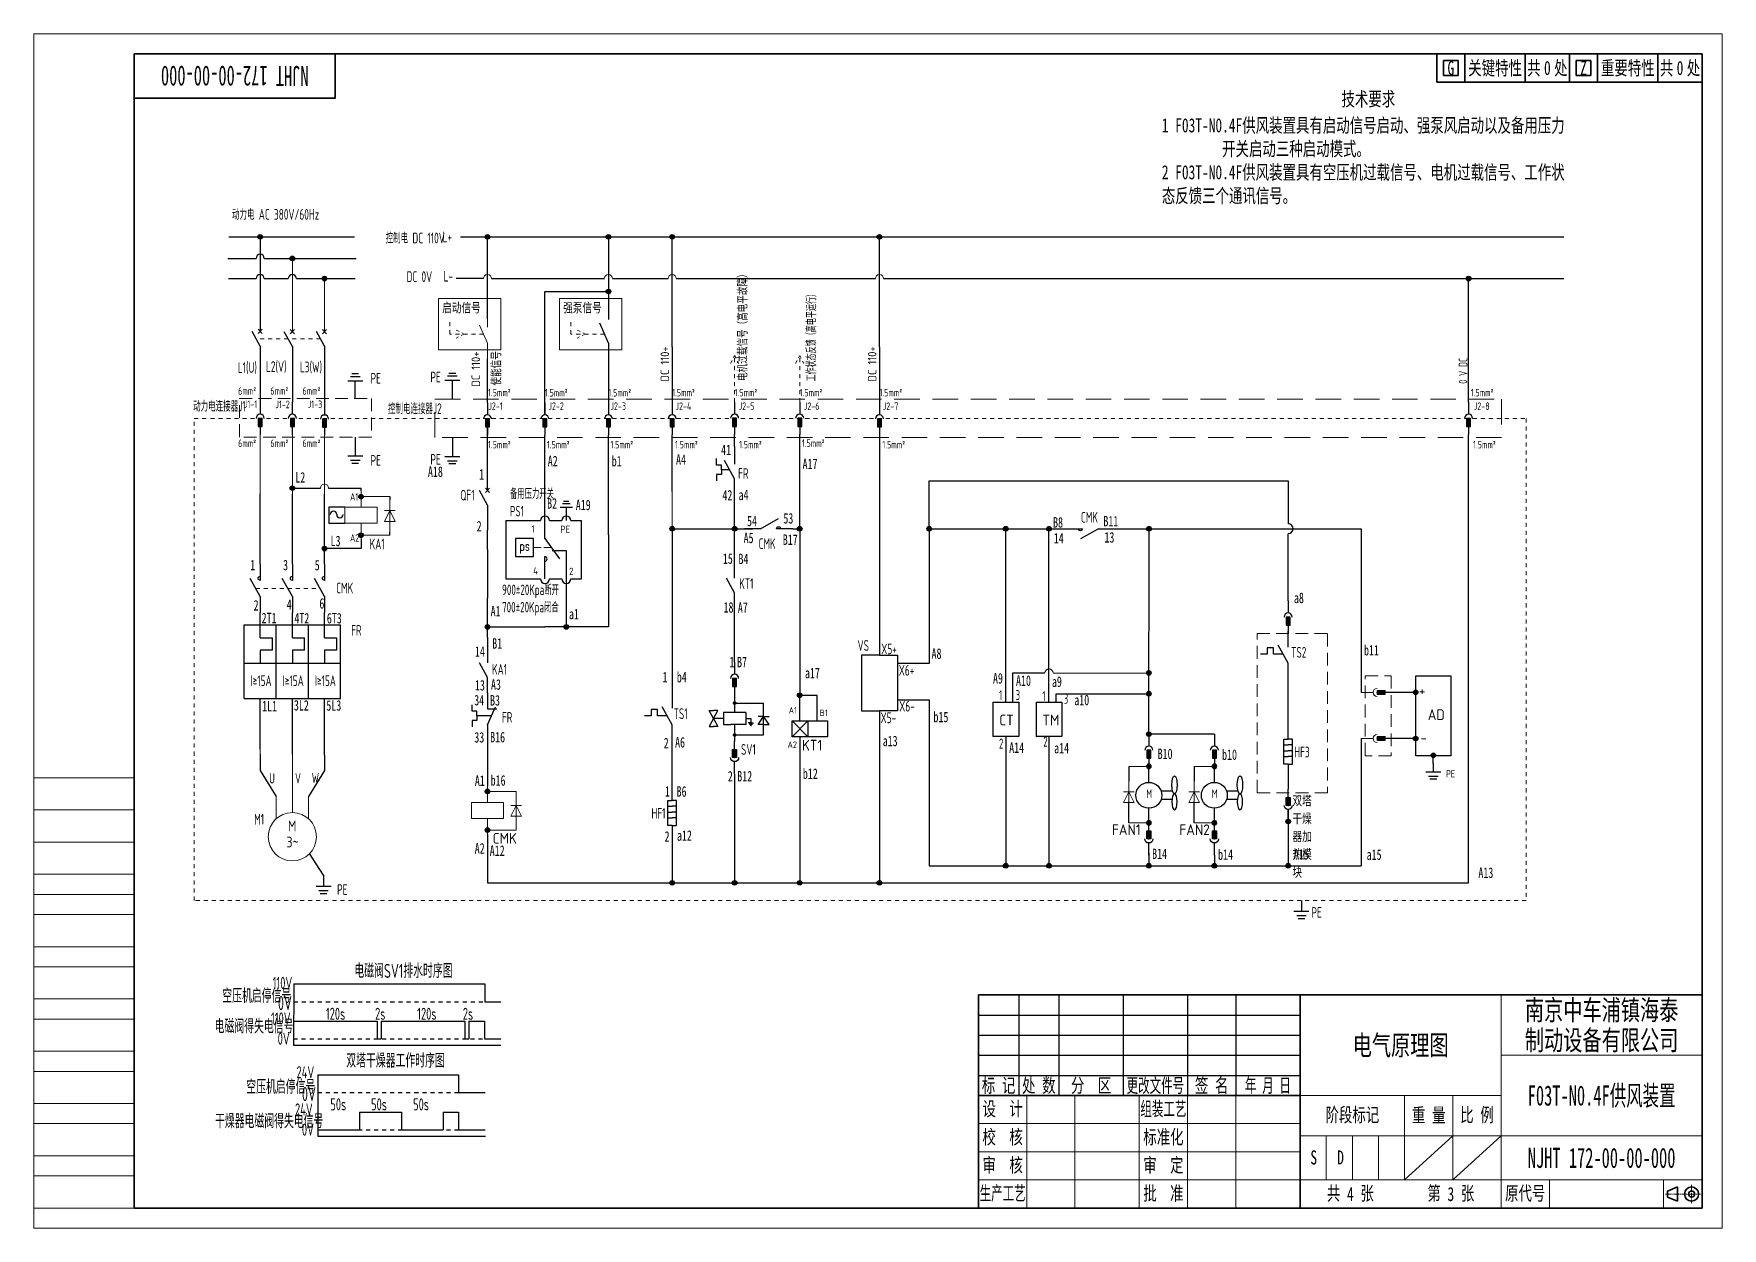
# Model space of a CAD drawing. Header units: millimetres. Extents: x 0 to 420, y 0 to 297.
import ezdxf
from ezdxf.enums import TextEntityAlignment as Align

# ---------------------------------------------------------------- set-up
doc = ezdxf.new("R2010")
doc.units = ezdxf.units.MM
for name, pattern in [('CENTER1', [10, 7, -1, 1, -1]), ('CENTER2', [12, 7, -1, 1, -1, 1, -1]), ('HIDDEN', [9.525, 6.35, -3.175]), ('PHANTOM2', [31.75, 15.875, -3.175, 3.175, -3.175, 3.175, -3.175]), ('虚线', [2, 1, -1])]:
    doc.linetypes.add(name, pattern=pattern)
for name, color, linetype, lineweight in [('AM_3', 3, '虚线', 13), ('BLK_0.5mm^2', 7, 'Continuous', 18), ('MISC', 2, 'Continuous', 18), ('SYMS', 7, 'Continuous', 18), ('TAGFIXED', 7, 'Continuous', 18), ('TAGS', 51, 'Continuous', 18), ('双点划线', 6, 'CENTER2', 18), ('尺寸线层', 3, 'Continuous', 13), ('标注', 3, 'Continuous', 18), ('点划线', 4, 'CENTER1', 18), ('粗实线', 7, 'Continuous', 35), ('粗实线层', 7, 'Continuous', 25), ('虚线', 2, 'HIDDEN', 18), ('虚线层', 6, '虚线', 13), ('触点示意图', 11, 'Continuous', 18)]:
    doc.layers.add(name, color=color, linetype=linetype, lineweight=lineweight)
doc.styles.add('PIN', font='simplex.shx', dxfattribs={"width": 0.75, "bigfont": 'gbcbig.shx'})
doc.styles.add('WD', font='romans.shx', dxfattribs={"bigfont": 'gbcbig.shx'})
doc.styles.add('WD_IEC', font='isocp2.shx', dxfattribs={"width": 0.9, "bigfont": 'gbcbig.shx'})
doc.styles.add('标准', font='isoct2.shx')
doc.styles.add('海泰标注样式', font='isocp.shx', dxfattribs={"width": 0.7, "bigfont": 'gbcbig.shx'})
doc.styles.add('海泰汉字样式', font='仿宋_GB2312.TTF', dxfattribs={"width": 0.7, "height": 2.6})

msp = doc.modelspace()

# ---------------------------------------------------------------- texts
at = {"char_height": 2.6678, "width": 7.2079, "attachment_point": 1, "line_spacing_factor": 0.99982, "style": '标准'}
for s, insert in [('{\\Fisocp2,gbcbig|c0;\\C3;C\\Fisocp2,gbcbig|c134;T}', (240.17, 127.69)), ('{\\Fisocp2,gbcbig|c0;\\C3;T\\Fisocp2,gbcbig|c134;M}', (250.9, 127.69))]:
    msp.add_mtext(s, dxfattribs=dict(at, insert=insert))
at = {"char_height": 2.6678, "width": 2.6304, "attachment_point": 1}
for s, insert in [('{\\Fisocp,gbcbig|c134;\\W0.7;\\C3;HF3}', (313.54, 119.74)), ('{\\Fisocp,gbcbig|c134;\\W0.7;\\C3;HF1}', (153.64, 104.49))]:
    msp.add_mtext(s, dxfattribs=dict(at, insert=insert))
at = {"attachment_point": 1, "style": '海泰标注样式'}
for s, width, insert, char_height in [('电磁阀SV1排水时序图', 59.4981, (79.75, 65.74), 3.5), ('空压机启停信号', 59.4981, (46.9, 59.53), 3.5), ('110V', 4.8116, (59.42, 62.49), 3), ('0V', 4.8116, (60.73, 57.73), 3.5), ('120s', 4.8116, (72.66, 54.82), 3), ('2s', 4.8116, (84.9, 54.82), 3), ('120s', 4.8116, (95.37, 54.82), 3), ('2s', 4.8116, (106.73, 54.82), 3), ('电磁阀得失电信号', 59.4981, (44.99, 51.95), 3.5), ('110V', 4.8116, (59.01, 53.66), 3), ('0V', 4.8116, (60.67, 48.62), 3), ('双塔干燥器工作时序图', 59.4981, (77.74, 43.42), 3.5), ('24V', 4.8116, (65.36, 40.29), 3), ('空压机启停信号', 59.4981, (52.87, 36.91), 3.5), ('0V', 4.8116, (66.7, 35.11), 3.5), ('24V', 4.8116, (64.98, 31.04), 3), ('50s', 4.8116, (73.77, 32.3), 3), ('50s', 4.8116, (83.9, 32.3), 3), ('50s', 4.8116, (94.36, 32.3), 3), ('干燥器电磁阀得失电信号', 59.4981, (45.09, 28.37), 3.5), ('0V', 4.8116, (66.7, 26), 3)]:
    msp.add_mtext_dynamic_manual_height_columns(s, width=width, gutter_width=80, heights=[0], dxfattribs=dict(at, insert=insert, char_height=char_height))
at = {"layer": 'BLK_0.5mm^2', "color": 3, "width": 26.5551, "attachment_point": 1, "rotation": 90, "line_spacing_factor": 0.99982}
for s, insert, char_height, style in [('{\\Fisocp2,gbcbig|c134;电机过载信号（高电平故障）}', (175.4, 210.68), 2.1343, '标准'), ('工作状态反馈（高电平运行）', (192.15, 210.54), 2.5, '海泰标注样式')]:
    msp.add_mtext(s, dxfattribs=dict(at, insert=insert, char_height=char_height, style=style))
at = {"layer": 'BLK_0.5mm^2', "char_height": 2.1343, "attachment_point": 1, "rotation": 90, "line_spacing_factor": 0.99982, "style": '标准'}
for s, insert, width in [('{\\Fisocp2,gbcbig|c134;\\C3;DC 110+}', (155.91, 210.5), 32.9128), ('{\\Fisocp2,gbcbig|c134;\\C3;DC 110+}', (207.48, 210.5), 32.9128), ('{\\Fisocp2,gbcbig|c134;\\C3;DC 110+}', (108.89, 209.21), 32.9128), ('{\\Fisocp2,gbcbig|c134;\\C3;使能信号}', (114.14, 209.54), 19.1069)]:
    msp.add_mtext(s, dxfattribs=dict(at, insert=insert, width=width))
at = {"layer": 'BLK_0.5mm^2', "char_height": 2.6678, "attachment_point": 1, "line_spacing_factor": 0.99982, "style": '标准'}
for s, insert, width in [('{\\Fisocp2,gbcbig|c134;\\C3;AD}', (346.75, 129.02), 19.1069), ('{\\Fisocp2,gbcbig|c134;\\C3;KT1}', (191.07, 121.43), 19.1069), ('{\\Fisocp2,gbcbig|c134;\\C3;双塔干燥器加热模块}', (313.09, 107.57), 7.1136), ('{\\Fisocp2,gbcbig|c134;\\C3;CMK}', (114.13, 98.28), 19.1069), ('{\\Fisocp2,gbcbig|c134;\\C3;FAN1}', (268.19, 100.41), 19.1069), ('{\\Fisocp2,gbcbig|c134;\\C3;FAN2}', (284.96, 100.41), 19.1069)]:
    msp.add_mtext(s, dxfattribs=dict(at, insert=insert, width=width))
at = {"layer": 'TAGS', "insert": (344.57, 132.63), "char_height": 1.6007, "width": 11.2057, "attachment_point": 1, "rotation": 90, "style": 'WD'}
msp.add_mtext('{\\H0.8571x;+}', dxfattribs=at)
at = {"layer": 'TAGS', "insert": (345, 122.45), "char_height": 1.6007, "width": 11.2057, "attachment_point": 1, "style": 'WD'}
msp.add_mtext('{\\H0.8571x;-}', dxfattribs=at)
at = {"layer": '尺寸线层', "attachment_point": 1}
for s, insert, char_height, width, style in [('{\\Fisocp2,gbcbig|c134;\\W0.7;\\C3;动力电 \\Fisocp2,gbcbig|c0;AC \\Fisocp2,gbcbig|c134;380\\Fisocp2,gbcbig|c0;V\\Fisocp2,gbcbig|c134;/60Hz}', (49.3, 253.43), 2.66784, 21.1398, '标准'), ('{\\Fisocp2,gbcbig|c134;\\W0.7;\\C3;控制电 DC 110V}', (87.52, 247.56), 2.6678, 14.6865, '标准'), ('{\\Fisocp2,gbcbig|c134;\\W0.7;\\C3; DC 0V}', (91.66, 237.95), 2.6678, 14.6865, '标准'), ('{\\Fisocp2,gbcbig|c134;\\W0.7;L1(U)}', (50.75, 215.35), 2.6678, 7.5905, '标准'), ('{\\Fisocp2,gbcbig|c134;\\W0.7;L2(V)}', (57.77, 215.59), 2.6678, 7.5905, '标准'), ('{\\Fisocp2,gbcbig|c134;\\W0.7;L3(W)}', (66.21, 215.48), 2.6678, 7.5905, '标准'), ('{\\Fisocp2,gbcbig|c134;\\W0.7;6mm²}', (50.83, 209.13), 1.8675, 7.5905, '标准'), ('{\\Fisocp2,gbcbig|c134;\\W0.7;J1-1}', (52.26, 205.84), 1.8675, 12.7853, '标准'), ('{\\Fisocp2,gbcbig|c134;\\W0.7;6mm²}', (58.84, 209.13), 1.8675, 7.5905, '标准'), ('{\\Fisocp2,gbcbig|c134;\\W0.7;6mm²}', (66.84, 209.13), 1.8675, 7.5905, '标准'), ('{\\Fisocp2,gbcbig|c134;\\W0.7;J1-3}', (68.14, 205.81), 1.8675, 12.7853, '标准'), ('{\\Fisocp2,gbcbig|c134;\\W0.7;1.5mm²}', (112.99, 208.71), 1.8675, 7.5905, '标准'), ('{\\Fisocp2,gbcbig|c134;\\W0.7;1.5mm²}', (127.14, 208.67), 1.8675, 7.5905, '标准'), ('{\\Fisocp2,gbcbig|c134;\\W0.7;1.5mm²}', (142.94, 208.67), 1.8675, 7.5905, '标准'), ('{\\Fisocp2,gbcbig|c134;\\W0.7;1.5mm²}', (158.8, 208.71), 1.8675, 7.5905, '标准'), ('{\\Fisocp2,gbcbig|c134;\\W0.7;1.5mm²}', (174.34, 208.71), 1.8675, 7.5905, '标准'), ('{\\Fisocp2,gbcbig|c134;\\W0.7;1.5mm²}', (190.52, 208.71), 1.8675, 7.5905, '标准'), ('{\\Fisocp2,gbcbig|c134;\\W0.7;1.5mm²}', (210.36, 208.71), 1.8675, 7.5905, '标准'), ('{\\Fisocp2,gbcbig|c134;\\W0.7;1.5mm²}', (357.45, 208.71), 1.8675, 7.5905, '标准'), ('{\\Fisocp2,gbcbig|c134;\\W0.7;J1-2}', (60.09, 205.77), 1.8675, 12.7853, '标准'), ('{\\Fisocp2,gbcbig|c134;\\W0.7;J2-1}', (113.06, 205.34), 1.8675, 12.7853, '标准'), ('{\\Fisocp2,gbcbig|c134;\\W0.7;J2-2}', (128.01, 205.34), 1.8675, 12.7853, '标准'), ('{\\Fisocp2,gbcbig|c134;\\W0.7;J2-3}', (143.44, 205.34), 1.8675, 12.7853, '标准'), ('{\\Fisocp2,gbcbig|c134;\\W0.7;J2-4}', (159.62, 205.34), 1.8675, 12.7853, '标准'), ('{\\Fisocp2,gbcbig|c134;\\W0.7;J2-5}', (175.35, 205.34), 1.8675, 12.7853, '标准'), ('{\\Fisocp2,gbcbig|c134;\\W0.7;J2-6}', (191.54, 205.34), 1.8675, 12.7853, '标准'), ('{\\Fisocp2,gbcbig|c134;\\W0.7;J2-7}', (211.19, 205.34), 1.8675, 12.7853, '标准'), ('{\\Fisocp2,gbcbig|c134;\\W0.7;J2-8}', (358.19, 205.34), 1.8675, 12.7853, '标准'), ('{\\Fisocp2,gbcbig|c134;\\W0.7;6mm²}', (50.83, 196.12), 1.8675, 7.5905, '标准'), ('{\\Fisocp2,gbcbig|c134;\\W0.7;6mm²}', (58.84, 196.12), 1.8675, 7.5905, '标准'), ('{\\Fisocp2,gbcbig|c134;\\W0.7;6mm²}', (66.84, 196.12), 1.8675, 7.5905, '标准'), ('{\\Fisocp2,gbcbig|c134;\\W0.7;1.5mm²}', (112.99, 195.78), 1.8675, 7.5905, '标准'), ('{\\Fisocp2,gbcbig|c134;\\W0.7;1.5mm²}', (127.63, 195.78), 1.8675, 7.5905, '标准'), ('{\\Fisocp2,gbcbig|c134;\\W0.7;1.5mm²}', (143.44, 195.78), 1.8675, 7.5905, '标准'), ('{\\Fisocp2,gbcbig|c134;\\W0.7;1.5mm²}', (159.52, 195.78), 1.8675, 7.5905, '标准'), ('{\\Fisocp2,gbcbig|c134;\\W0.7;1.5mm²}', (175.45, 195.78), 1.8675, 7.5905, '标准'), ('{\\Fisocp2,gbcbig|c134;\\W0.7;1.5mm²}', (191.06, 196.14), 1.8675, 7.5905, '标准'), ('{\\Fisocp2,gbcbig|c134;\\W0.7;1.5mm²}', (211.09, 195.78), 1.8675, 7.5905, '标准'), ('{\\Fisocp2,gbcbig|c134;\\W0.7;1.5mm²}', (358.02, 195.78), 1.8675, 7.5905, '标准'), ('{\\Fisocp2,gbcbig|c134;\\W0.7;FR}', (175.2, 188.99), 2.6678, 9.5381, '标准'), ('{\\Fisocp2,gbcbig|c134;\\W0.7;A1}', (78.68, 182.8), 1.8675, 12.7853, '标准'), ('{\\Fisocp2,gbcbig|c134;\\W0.7;\\C3;QF1}', (106.14, 183.6), 2.6678, 8.6533, '标准'), ('{\\Fisocp2,gbcbig|c134;\\W0.7;CMK}', (260.48, 178.12), 2.6678, 7.9336, '标准'), ('{\\Fisocp2,gbcbig|c134;\\W0.7;A2}', (78.68, 172.58), 1.8675, 12.7853, '标准'), ('{\\Fisocp2,gbcbig|c134;\\W0.7;KA1}', (83.56, 171.47), 2.6678, 7.414, '标准'), ('{\\Fisocp2,gbcbig|c134;\\W0.7;CMK}', (180.31, 171.57), 2.6678, 7.9336, '标准'), ('{\\Fisocp2,gbcbig|c0;\\W0.7;CMK}', (75.23, 160.53), 2.6678, 4.8842, '标准'), ('{\\Fisocp2,gbcbig|c134;\\W0.7;KT1}', (175.48, 161.62), 2.6678, 7.9336, '标准'), ('{\\Fisocp2,gbcbig|c134;\\W0.7;FR}', (78.96, 150), 2.6678, 13.0221, '标准'), ('{\\Fisocp2,gbcbig|c134;\\W0.7;VS}', (204.92, 146.23), 2.6678, 7.9336, '标准'), ('{\\Fisocp2,gbcbig|c134;\\W0.7;X5+}', (210.81, 145.38), 2.6678, 7.9336, '标准'), ('{\\Fisocp2,gbcbig|c134;\\W0.7;TS2}', (312.76, 144.53), 2.6678, 11.9582, '标准'), ('{\\Fisocp2,gbcbig|c0;\\W0.7;KA\\Fisocp2,gbcbig|c134;1}', (114, 140.29), 2.6678, 7.9336, '标准'), ('{\\Fisocp2,gbcbig|c134;\\W0.7;X6+}', (215.17, 140.07), 2.6678, 7.9336, '标准'), ('I≥15A', (53.9, 137.46), 2.668, 13.0221, '海泰标注样式'), ('I≥15A', (61.9, 137.46), 2.668, 13.0221, '海泰标注样式'), ('I≥15A', (69.9, 137.46), 2.668, 13.0221, '海泰标注样式'), ('{\\Fisocp2,gbcbig|c134;\\W0.7;X6-}', (215.28, 131.14), 2.6678, 7.9336, '标准'), ('{\\Fisocp2,gbcbig|c134;\\W0.7;FR}', (116.45, 128.35), 2.6678, 9.1223, '标准'), ('{\\Fisocp2,gbcbig|c134;\\W0.7;TS1}', (159.16, 129.28), 2.6678, 13.6187, '标准'), ('{\\Fisocp2,gbcbig|c134;\\W0.7;X5-}', (210.64, 128.25), 2.6678, 7.9336, '标准'), ('{\\Fisocp,gbcbig|c134;\\W0.7;SV1}', (175.93, 120.38), 2.6678, 9.5381, '标准')]:
    msp.add_mtext(s, dxfattribs=dict(at, insert=insert, char_height=char_height, width=width, style=style))
at = {"layer": '尺寸线层', "attachment_point": 1, "line_spacing_factor": 0.99982}
for s, insert, char_height, width, style in [('{\\C3;L+}', (101.69, 247.84), 2.668, 11.8142, '海泰标注样式'), ('{\\Fisocp2,gbcbig|c134;\\W0.7;\\C3;L-}', (101.94, 238.07), 2.6678, 12.6387, '标准'), ('{\\Fisocp2,gbcbig|c134;\\W0.7;\\C3;PE}', (83.77, 212.68), 2.6678, 14.2242, '标准'), ('{\\Fisocp2,gbcbig|c134;\\W0.7;\\C3;PE}', (98.67, 212.95), 2.6678, 14.2242, '标准'), ('{\\C3;动力电连接器J1}', (39.64, 205.72), 2.6678, 14.9325, '海泰标注样式'), ('{\\C3;控制电连接器J2}', (88.11, 205.11), 2.6678, 14.9325, '海泰标注样式'), ('{\\Fisocp2,gbcbig|c134;\\W0.7;\\C3;PE}', (83.77, 192.24), 2.6678, 14.2242, '标准'), ('{\\Fisocp2,gbcbig|c134;\\W0.7;\\C3;PE}', (98.67, 192.51), 2.6678, 14.2242, '标准'), ('{\\Fisocp2,gbcbig|c134;\\W0.7;\\C3;PE}', (75.45, 85.54), 2.6678, 14.2242, '标准'), ('{\\Fisocp2,gbcbig|c134;\\W0.7;\\C3;PE}', (317.82, 79.86), 2.6678, 14.2242, '标准')]:
    msp.add_mtext(s, dxfattribs=dict(at, insert=insert, char_height=char_height, width=width, style=style))
at = {"layer": '尺寸线层', "insert": (354.46, 209.98), "char_height": 2.1343, "width": 14.003, "attachment_point": 1, "rotation": 90, "style": '标准'}
msp.add_mtext('{\\Fisocp2,gbcbig|c134;\\W0.7;0 V DC}', dxfattribs=at)
at = {"layer": '尺寸线层', "char_height": 2.6, "attachment_point": 1, "style": '海泰标注样式'}
for s, width, gutter_width, insert in [('U', 1.5156, 13, (58.57, 113.17)), ('V', 1.5697, 17.5, (64.99, 113.21)), ('W', 1.5697, 17.5, (69.14, 113.27))]:
    msp.add_mtext_dynamic_manual_height_columns(s, width=width, gutter_width=gutter_width, heights=[0], dxfattribs=dict(at, insert=insert))
at = {"layer": '标注', "color": 2, "attachment_point": 1}
for s, insert, char_height, width, style in [('技术要求', (325.29, 282.55), 3.5, 16.4723, '海泰汉字样式'), ('1 F03T-N0.4F供风装置具有启动信号启动、强泵风启动以及备用压力           开关启动三种启动模式。\\P2 F03T-N0.4F供风装置具有空压机过载信号、电机过载信号、工作状态反馈三个通讯信号。', (280.6, 275.99), 3.5, 101.6775, '海泰汉字样式'), ('\\A1;PE', (351.3, 113.94), 1.867, 6.8063, '海泰标注样式')]:
    msp.add_mtext(s, dxfattribs=dict(at, insert=insert, char_height=char_height, width=width, style=style))
at = {"layer": '标注', "color": 2, "char_height": 2.6678, "width": 14.2992, "attachment_point": 1, "line_spacing_factor": 0.99982, "style": '标准'}
for s, insert in [('{\\Fisocp2,gbcbig|c134;\\C3;启动信号}', (101.59, 230.13)), ('{\\Fisocp2,gbcbig|c134;\\C3;强泵信号}', (131.68, 230.13))]:
    msp.add_mtext(s, dxfattribs=dict(at, insert=insert))
at = {"layer": '标注', "attachment_point": 1, "style": '海泰标注样式'}
for s, width, gutter_width, insert, char_height in [('备用压力开关^JPS1', 14.8852, 13, (118.46, 183.94), 2.6), ('900±20Kpa断开^J700±20Kpa闭合', 25.0697, 13, (116.48, 160.05), 2.6), ('1', 3.1843, 12.5, (240.1, 133.78), 2.5), ('3', 0.9117, 12.5, (244.24, 133.82), 2.5), ('1', 2.6832, 12.5, (250.86, 133.55), 2.5), ('3', 2.3157, 12.5, (256.2, 132.89), 2.5), ('2', 1.8378, 12.5, (251.12, 122.24), 2.5), ('2', 1.7369, 12.5, (240.1, 121.75), 2.5)]:
    msp.add_mtext_dynamic_manual_height_columns(s, width=width, gutter_width=gutter_width, heights=[0], dxfattribs=dict(at, insert=insert, char_height=char_height))
at = {"layer": '触点示意图', "char_height": 2.6, "attachment_point": 1, "style": '海泰汉字样式'}
for s, width, gutter_width, insert in [('41', 2.5809, 13, (170.97, 194.84)), ('A18', 2.7127, 13, (98.05, 189.42)), ('A2', 4.132, 13, (127.85, 192.07)), ('b1', 3.7325, 13, (143.77, 192.04)), ('A4', 2.5169, 13, (159.76, 192.43)), ('A17', 4.7057, 13, (191.24, 191.35)), ('L2', 2.09, 17.5, (65.06, 188.01)), ('1', 3.0146, 13, (110.78, 188.75)), ('B2', 0.4591, 13, (127.69, 181.53)), ('A19', 3.0408, 13, (134.82, 181.15)), ('42', 2.1292, 13, (171.3, 183.56)), ('a4', 2.1292, 13, (175.32, 183.64)), ('54', 3.0939, 13, (177.42, 177.15)), ('53', 2.5297, 13, (186.46, 177.82)), ('B8', 2.5617, 13, (253.54, 176.82)), ('B11', 1.3937, 13, (266.06, 177.12)), ('L3', 1.8738, 13, (73.83, 172.2)), ('2', 3.3148, 13, (110.17, 175.87)), ('A5', 3.2598, 13, (176.57, 172.95)), ('B17', 1.708, 13, (186.31, 172.51)), ('14', 2.5735, 13, (253.72, 172.87)), ('13', 1.7656, 13, (266.32, 173.09)), ('1', 4.6495, 13, (53.86, 166.22)), ('3', 1.594, 13, (62.01, 166.2)), ('5', 4.0439, 13, (69.88, 166.18)), ('15', 3.673, 13, (171.41, 167.8)), ('B4', 3.1365, 13, (175.29, 167.72)), ('2', 2.137, 13, (54.69, 156.19)), ('4', 2.5848, 13, (62.93, 156.4)), ('6', 1.9132, 13, (71.05, 156.66)), ('18', 1.9143, 13, (171.58, 155.68)), ('A7', 3.8362, 13, (175.13, 155.63)), ('a8', 4.2619, 13, (313.46, 158.04)), ('2T1', 1.8443, 13, (56.68, 153.03)), ('4T2', 2.1107, 13, (64.82, 152.97)), ('6T3', 4.0893, 13, (72.9, 152.98)), ('A1', 3.637, 13, (113.65, 154.75)), ('a1', 3.9158, 13, (133.12, 154.02)), ('14', 2.4327, 13, (109.74, 144.7)), ('B1', 6.8506, 13, (114.04, 146.71)), ('A8', 4.0133, 13, (223.32, 144.18)), ('b11', 5.1831, 13, (330.89, 145.02)), ('1', 2.1806, 13, (173.05, 142.08)), ('B7', 6.2062, 13, (174.94, 142.07)), ('a17', 4.6139, 13, (191.83, 139.34)), ('13', 2.6553, 13, (109.74, 136.31)), ('A3', 5.9115, 13, (113.73, 136.5)), ('1', 2.8244, 13, (156.39, 138.34)), ('b4', 3.7323, 13, (159.96, 138.34)), ('A9', 1.8271, 13, (238.6, 138.03)), ('A10', 1.737, 13, (244.33, 137.46)), ('a9', 1.6456, 13, (253.26, 137.2)), ('1L1', 2.4202, 13, (56.79, 131.13)), ('3L2', 2.7186, 13, (64.71, 131.33)), ('5L3', 3.2159, 13, (72.77, 131.29)), ('34', 2.507, 13, (109.56, 132.61)), ('B3', 3.677, 13, (113.5, 132.56)), ('a10', 2.5565, 13, (258.82, 132.63)), ('b15', 4.9276, 13, (223.8, 128.42)), ('33', 3.295, 13, (109.58, 123.36)), ('B16', 3.5337, 13, (113.52, 123.41)), ('2', 4.2544, 13, (156.7, 121.94)), ('A6', 4.6989, 13, (159.52, 122.13)), ('a13', 4.5018, 13, (211.17, 122.46)), ('A14', 4.5887, 13, (242.63, 120.79)), ('a14', 3.5997, 13, (253.82, 120.69)), ('B10', 6.993, 13, (279.56, 119.27)), ('b10', 3.8756, 13, (295.58, 119.05)), ('2', 2.858, 13, (172.65, 113.68)), ('B12', 2.3765, 13, (174.99, 113.7)), ('b12', 4.8943, 13, (191.31, 114.32)), ('A1', 2.3502, 13, (109.72, 112.6)), ('b16', 4.1913, 13, (113.64, 112.65)), ('1', 3.7259, 13, (157.01, 109.94)), ('B6', 4.8477, 13, (159.9, 109.91)), ('2', 1.8471, 13, (156.9, 98.7)), ('a12', 4.7785, 13, (159.99, 98.94)), ('A2', 3.4521, 13, (109.69, 95.75)), ('A12', 3.2055, 13, (113.42, 95.18)), ('B14', 3.1446, 13, (278.18, 94.39)), ('b14', 4.2056, 13, (294.59, 94.2)), ('A15', 7.1847, 13, (313.46, 94.29)), ('a15', 4.5316, 13, (331.54, 94.19)), ('A13', 4.7391, 13, (359.34, 89.7))]:
    msp.add_mtext_dynamic_manual_height_columns(s, width=width, gutter_width=gutter_width, heights=[0], dxfattribs=dict(at, insert=insert))

# ---------------------------------------------------------------- blocks, each defined once
blk = doc.blocks.new('NJHT-更改区')
at = {"color": 7, "linetype": 'Continuous'}
for p, q in [((0, 5), (80, 5)), ((10, 5), (10, 0)), ((20, 5), (20, 0)), ((36, 5), (36, 0)), ((52, 5), (52, 0)), ((64, 5), (64, 0)), ((0, 0), (80, 0))]:
    blk.add_line(p, q, dxfattribs=at)
at = {"color": 7, "linetype": 'Continuous', "lineweight": 35}
for p, q in [((0, 0), (0, 5)), ((80, 0), (80, 5))]:
    blk.add_line(p, q, dxfattribs=at)
at = {"color": 2, "linetype": 'Continuous', "style": '海泰汉字样式'}
for tag, width, p in [('2', 0.7, (15, 2.5)), ('3', 0.7, (28, 2.5)), ('6', 0.6, (72, 2.5)), ('1', 0.7, (5, 2.5)), ('4', 0.6, (44, 2.5)), ('5', 0.7, (58, 2.5))]:
    blk.add_attdef(tag, text='', height=3.5, dxfattribs=dict(at, width=width)).set_placement(p, align=Align.MIDDLE_CENTER)
blk = doc.blocks.new('HTPhase')
at = {"insert": (317.56, 17.57), "char_height": 3.5, "width": 10.4838, "attachment_point": 4, "style": '海泰汉字样式'}
blk.add_mtext('S   D', dxfattribs=at)
blk = doc.blocks.new('NJHT-A3')
at = {"color": 7, "linetype": 'Continuous', "lineweight": 18}
for p, q in [((0, 0), (0, 297)), ((0, 297), (420, 297)), ((420, 0), (420, 297)), ((25, 112), (0, 112)), ((25, 104), (0, 104)), ((25, 96), (0, 96)), ((25, 88), (0, 88)), ((25, 83), (0, 83)), ((25, 78), (0, 78)), ((25, 70), (0, 70)), ((25, 65), (0, 65)), ((25, 57), (0, 57)), ((365, 5), (365, 58)), ((25, 52), (0, 52)), ((25, 44), (0, 44)), ((365, 43), (415, 43)), ((25, 39), (0, 39)), ((25, 31), (0, 31)), ((247, 33), (247, 5)), ((259, 33), (259, 5)), ((275, 33), (275, 5)), ((287, 33), (287, 5)), ((299, 33), (299, 5)), ((315, 33), (365, 33)), ((341, 33), (341, 12)), ((353, 33), (353, 12)), ((25, 26), (0, 26)), ((235, 26), (315, 26)), ((365, 23), (315, 23)), ((321.5, 23), (321.5, 12)), ((328, 23), (328, 12)), ((334.5, 23), (334.5, 12)), ((365, 23), (415, 23)), ((25, 18), (0, 18)), ((235, 19), (315, 19)), ((25, 13), (0, 13)), ((235, 12), (315, 12)), ((365, 12), (315, 12)), ((415, 12), (365, 12)), ((377, 12), (377, 5)), ((0, 5), (25, 5)), ((420, 0), (0, 0))]:
    blk.add_line(p, q, dxfattribs=at)
at = {"color": 7, "linetype": 'Continuous', "lineweight": 35}
for p, q in [((25, 5), (25, 292)), ((25, 292), (415, 292)), ((415, 292), (415, 5)), ((315, 5), (315, 58)), ((315, 33), (235, 33)), ((25, 5), (415, 5))]:
    blk.add_line(p, q, dxfattribs=at)
blk.add_lwpolyline([(75, 292), (75, 281), (25, 281)], dxfattribs=at)
blk.add_lwpolyline([(235, 5), (415, 5), (415, 58), (235, 58)], close=True, dxfattribs=at)
at = {"color": 2, "linetype": 'Continuous', "lineweight": 18, "char_height": 3.5, "attachment_point": 5, "style": '海泰汉字样式'}
for s, insert, width in [('设  计', (241, 29.5), 12), ('{\\W0.6;组装工艺}', (281, 29.5), 12), ('阶段标记', (328, 28), 26), ('重 量', (347, 28), 12), ('比 例', (359, 28), 12), ('校  核', (241, 22.5), 12), ('标准化', (281, 22.5), 12), ('审  核', (241, 15.5), 12), ('审  定', (281, 15.5), 12), ('{\\W0.6;生产工艺}', (241, 8.5), 12), ('批  准', (281, 8.5), 12), ('共   张', (327.5, 8.5), 25), ('第   张', (352.5, 8.5), 25), ('原代号', (371, 8.5), 12)]:
    blk.add_mtext(s, dxfattribs=dict(at, insert=insert, width=width))
at = {"color": 2, "linetype": 'Continuous', "lineweight": 18, "style": '海泰汉字样式', "width": 0.6}
blk.add_attdef('5', text='', height=5, rotation=180, dxfattribs=at).set_placement((50, 286.5), align=Align.MIDDLE_CENTER)
at = {"color": 2, "linetype": 'Continuous', "lineweight": 18, "style": '海泰汉字样式'}
for tag, height, width, p in [('1', 5, 0.5, (390, 54.25)), ('7', 5, 0.7, (340, 45.5)), ('2', 5, 0.5, (390, 46.75)), ('3', 5, 0.6, (390, 33)), ('12', 3.5, 0.7, (253, 29.5)), ('13', 3.5, 0.6, (267, 29.5)), ('20', 3.5, 0.7, (293, 29.5)), ('21', 3.5, 0.6, (307, 29.5)), ('14', 3.5, 0.7, (253, 22.5)), ('15', 3.5, 0.6, (267, 22.5)), ('22', 3.5, 0.7, (293, 22.5)), ('23', 3.5, 0.6, (307, 22.5)), ('16', 3.5, 0.7, (253, 15.5)), ('17', 3.5, 0.6, (267, 15.5)), ('24', 3.5, 0.7, (293, 15.5)), ('25', 3.5, 0.6, (307, 15.5)), ('8', 3.5, 0.7, (347, 17.5)), ('9', 3.5, 0.7, (359, 17.5)), ('4', 5, 0.6, (390, 17.5)), ('18', 3.5, 0.7, (253, 8.5)), ('19', 3.5, 0.6, (267, 8.5)), ('26', 3.5, 0.7, (293, 8.5)), ('27', 3.5, 0.6, (307, 8.5)), ('11', 3.5, 0.7, (327.5, 8.5)), ('10', 3.5, 0.7, (352.5, 8.5)), ('6', 3.5, 0.7, (396.57, 8.5))]:
    blk.add_attdef(tag, text='', height=height, dxfattribs=dict(at, width=width)).set_placement(p, align=Align.MIDDLE_CENTER)
blk = doc.blocks.new('质量特性标注表')
at = {"layer": '粗实线'}
for p, q in [((0, 0), (0, -7)), ((0, 0), (66, 0)), ((7, 0), (7, -7)), ((22, 0), (22, -7)), ((33, 0), (33, -7)), ((40, 0), (40, -7)), ((55, 0), (55, -7)), ((66, 0), (66, -7)), ((1.65, -1.65), (5.35, -1.65)), ((1.65, -5.35), (1.65, -1.65)), ((5.35, -1.65), (5.35, -5.35)), ((34.65, -1.65), (38.35, -1.65)), ((34.65, -5.35), (34.65, -1.65)), ((38.35, -1.65), (38.35, -5.35)), ((0, -7), (66, -7)), ((5.35, -5.35), (1.65, -5.35)), ((38.35, -5.35), (34.65, -5.35))]:
    blk.add_line(p, q, dxfattribs=at)
at = {"layer": '标注', "color": 2, "style": '海泰汉字样式', "width": 0.7}
for s, p in [('G', (3.5, -3.5)), ('关键特性', (14.5, -3.5)), ('共  处', (27.5, -3.5)), ('Z', (36.5, -3.5)), ('重要特性', (47.5, -3.5)), ('共  处', (60.5, -3.5))]:
    blk.add_text(s, height=3.5, dxfattribs=at).set_placement(p, align=Align.MIDDLE_CENTER)
for tag, p in [('关键特性处数', (27.5, -3.5)), ('重要特性处数', (60.5, -3.5))]:
    blk.add_attdef(tag, text='', height=3.5, dxfattribs=at).set_placement(p, align=Align.MIDDLE_CENTER)
blk = doc.blocks.new('VMO1_3P_1')
for p, q in [((-5, 0), (-5, -6.91)), ((0, 0), (0, -5)), ((5, 0), (5, -6.91))]:
    blk.add_line(p, q)
blk.add_circle((0, -12.5), 7.5)
at = {"style": 'WD_IEC', "width": 0.9}
for tag, p, height in [('X2TERM01', (-5, 0), 0.32), ('X2TERM02', (0, 0), 0.32), ('X2TERM03', (5, 0), 0.32), ('MFG', (10.25, -11), 1.5), ('X4LINK', (-7.5, -12.5), 0.32), ('X1LINK', (7.5, -12.5), 0.32), ('ASSYCODE', (8.5, -16.5), 1), ('CAT', (10.25, -13.5), 1.5), ('FAMILY', (8.5, -18), 1), ('CATDESC', (8.5, -19.5), 1), ('INST', (12.5, -23.75), 2.5), ('DESC2', (12.5, -27.5), 2.5), ('DESC3', (12.5, -31.25), 2.5)]:
    blk.add_attdef(tag, p, '', height=height, dxfattribs=at)
for tag, p in [('TERM01A', (-4.38, 0)), ('TERM02A', (0.62, 0)), ('TERM03A', (5.62, 0)), ('TERM01B', (-4.38, -2.5)), ('TERM02B', (0.62, -2.5)), ('TERM03B', (5.62, -2.5))]:
    blk.add_attdef(tag, text='', height=2, dxfattribs=at).set_placement(p, align=Align.TOP_LEFT)
for tag, p in [('TAG1F', (-8.75, -8.75)), ('LOC', (-8.75, -13.75))]:
    blk.add_attdef(tag, text='', height=2.5, dxfattribs=at).set_placement(p, align=Align.RIGHT)
for tag, p in [('TEXT', (-0.06, -10.83)), ('PHASE', (0.05, -15.83)), ('RATING1', (0, -27.5)), ('DESC1', (0, -23.75)), ('RATING2', (0, -31.25)), ('RATING3', (0, -35))]:
    blk.add_attdef(tag, text='', height=2.5, dxfattribs=at).set_placement(p, align=Align.CENTER)
at = {"lineweight": 15, "style": 'WD_IEC', "width": 0.9}
blk.add_attdef('XREF', (12.5, -34.5), '', height=2, dxfattribs=at)
blk = doc.blocks.new('VMS21P_1')
at = {"lineweight": -3}
for p, q in [((0, 7.5), (0, 2.5)), ((0, -2.5), (3.125, 3.125)), ((0, -2.5), (0, -7.5))]:
    blk.add_line(p, q, dxfattribs=at)
blk.add_arc((0, 3.125), 0.625, 270, 90, dxfattribs=at)
at = {"style": 'WD_IEC'}
for tag, p in [('INST', (-5.25, 7.75)), ('LOC', (-5.25, 4.25)), ('TAG2', (-5.25, 0.75)), ('DESC1', (-5.25, -7.6)), ('XREF', (-5.25, -3.75)), ('DESC2', (-5.25, -11.1)), ('DESC3', (-5.25, -14.6))]:
    blk.add_attdef(tag, text='', height=2.5, dxfattribs=at).set_placement(p, align=Align.RIGHT)
blk.add_attdef('TERM01', text='', height=2, rotation=90, dxfattribs=at).set_placement((-1, 7.5), align=Align.RIGHT)
for tag, p, height in [('X2TERM01', (0, 7.5), 0.32), ('X4LINK', (-2, 0), 0.32), ('X1LINK', (-0.5, 0), 0.32), ('CONTACT', (4, -3.5), 1), ('FAMILY', (4, -5), 1), ('X8TERM02', (0, -7.5), 0.32)]:
    blk.add_attdef(tag, p, '', height=height, dxfattribs=at)
blk.add_attdef('TERM02', (-1, -7.5), '', height=2, rotation=90, dxfattribs=at)
blk = doc.blocks.new('bfcgb')
blk.add_hatch(color=256).paths.add_polyline_path([(1495.06, 338, 1), (1492.9, 338, 1)])
blk.add_circle((1493.98, 338), 1.08)
blk = doc.blocks.new('fse')
blk.add_hatch(color=256).paths.add_polyline_path([(-62.47, -297.35), (-62.47, -293.6), (-64.34, -293.6), (-64.34, -297.35)], flags=0)
for p, q in [((-63.41, -286.1), (-63.41, -291.72)), ((-63.41, -297.35), (-63.41, -301.1))]:
    blk.add_line(p, q)
blk.add_lwpolyline([(-62.47, -293.6), (-64.34, -293.6), (-64.34, -297.35), (-62.47, -297.35)], close=True)
blk.add_arc((-63.41, -293.6), 1.88, 0, 180)
blk.add_point((-63.41, -293.6))
blk = doc.blocks.new('VCR1_1')
for p, q in [((0, 2.5), (0, 7.5)), ((0, -2.5), (0, -7.5))]:
    blk.add_line(p, q)
blk.add_lwpolyline([(-5, 2.5), (-5, -2.5), (5, -2.5), (5, 2.5)], close=True)
at = {"style": 'WD_IEC'}
for tag, height, p in [('INST', 2.5, (-5.25, 11.5)), ('LOC', 2.5, (-5.25, 8)), ('TAG1', 2.5, (-5.25, 4.5)), ('MFG', 1.5, (-6, 1)), ('CAT', 1.5, (-6, -1.5)), ('DESC1', 2.5, (-5.25, -6.85)), ('DESC2', 2.5, (-5.25, -10.35)), ('DESC3', 2.5, (-5.25, -13.85))]:
    blk.add_attdef(tag, text='', height=height, dxfattribs=at).set_placement(p, align=Align.RIGHT)
blk.add_attdef('TERM01', text='', height=2, rotation=90, dxfattribs=at).set_placement((-1, 7.5), align=Align.RIGHT)
for tag, p, height in [('X2TERM01', (0, 7.5), 0.32), ('X4LINK', (-5, 0), 0.32), ('X1LINK', (5, 0), 0.32), ('ASSYCODE', (1, -4), 1), ('FAMILY', (1, -5.5), 1), ('X8TERM02', (0, -7.5), 0.32), ('CATDESC', (1, -7), 1)]:
    blk.add_attdef(tag, p, '', height=height, dxfattribs=at)
blk.add_attdef('TERM02', (-1, -7.5), '', height=2, rotation=90, dxfattribs=at)
at = {"lineweight": 9, "style": 'WD_IEC'}
for tag, p in [('NO', (-5.5, -16.5)), ('NC', (-5.5, -20))]:
    blk.add_attdef(tag, text='', height=2.5, dxfattribs=at).set_placement(p, align=Align.TOP_RIGHT)
for tag, p in [('XREFNO', (-4, -16.5)), ('XREFNC', (-4, -20))]:
    blk.add_attdef(tag, text='', height=2.5, dxfattribs=at).set_placement(p, align=Align.TOP_LEFT)
blk = doc.blocks.new('VDI1_2')
for p, q in [((0, -2.5), (-2.5, 2.5)), ((-2.5, 2.5), (2.5, 2.5)), ((0, 7.5), (0, -7.5)), ((2.5, 2.5), (0, -2.5)), ((-2.5, -2.5), (2.5, -2.5))]:
    blk.add_line(p, q)
at = {"style": 'WD_IEC'}
for tag, height, p in [('INST', 2.5, (-5.5, 10.25)), ('LOC', 2.5, (-5.5, 6.75)), ('TAG1', 2.5, (-5.5, 3.25)), ('MFG', 1.5, (-5.5, -0.25)), ('DESC2', 2.5, (-5.5, -9.85)), ('DESC1', 2.5, (-5.5, -6.35)), ('CAT', 1.5, (-5.5, -2.75)), ('DESC3', 2.5, (-5.5, -13.35))]:
    blk.add_attdef(tag, text='', height=height, dxfattribs=at).set_placement(p, align=Align.RIGHT)
blk.add_attdef('TERM01', text='', height=2, rotation=90, dxfattribs=at).set_placement((-1, 7.5), align=Align.RIGHT)
blk.add_attdef('TERM02', (-1, -7.5), '', height=2, rotation=90, dxfattribs=at)
for tag, p, height in [('X2TERM01', (0, 7.5), 0.32), ('X8TERM02', (0, -7.5), 0.32), ('ASSYCODE', (1, -4), 1), ('FAMILY', (1, -5.5), 1), ('CATDESC', (1, -7), 1)]:
    blk.add_attdef(tag, p, '', height=height, dxfattribs=at)
blk = doc.blocks.new('VCR21_1')
for p, q in [((0, 7.5), (0, 2.5)), ((0, -2.5), (2.49, 3.12)), ((0, -2.5), (0, -7.5))]:
    blk.add_line(p, q)
at = {"style": 'WD_IEC'}
for tag, p in [('INST', (-5.25, 7.75)), ('LOC', (-5.25, 4.25)), ('TAG2', (-5.25, 0.75)), ('DESC1', (-5.25, -7.6)), ('XREF', (-5.25, -3.75)), ('DESC2', (-5.25, -11.1)), ('DESC3', (-5.25, -14.6))]:
    blk.add_attdef(tag, text='', height=2.5, dxfattribs=at).set_placement(p, align=Align.RIGHT)
blk.add_attdef('TERM01', text='', height=2, rotation=90, dxfattribs=at).set_placement((-1, 7.5), align=Align.RIGHT)
for tag, p, height in [('X2TERM01', (0, 7.5), 0.32), ('X4LINK', (-2, 0), 0.32), ('X1LINK', (-0.5, 0), 0.32), ('CONTACT', (4, -3.5), 1), ('FAMILY', (4, -5), 1), ('X8TERM02', (0, -7.5), 0.32)]:
    blk.add_attdef(tag, p, '', height=height, dxfattribs=at)
blk.add_attdef('TERM02', (-1, -7.5), '', height=2, rotation=90, dxfattribs=at)
blk = doc.blocks.new('ydtrg')
for p, q in [((387.66, 357.11), (387.66, 349.61)), ((387.66, 342.11), (391.41, 350.55)), ((387.66, 349.61), (391.97, 349.61)), ((387.66, 342.11), (387.66, 334.61))]:
    blk.add_line(p, q)
blk = doc.blocks.new('sfe')
for p, q in [((1319.93, -437.42), (1336.36, -437.42)), ((1319.93, -444.92), (1319.93, -437.42)), ((1327.24, -437.42), (1319.93, -444.92)), ((1319.93, -437.42), (1327.24, -444.92)), ((1327.24, -437.42), (1327.24, -444.92)), ((1336.36, -437.42), (1336.36, -444.92)), ((1336.36, -444.92), (1319.93, -444.92))]:
    blk.add_line(p, q)
at = {"layer": '粗实线层'}
for p, q in [((1323.47, -437.42), (1323.47, -425.52)), ((1323.47, -425.52), (1331.69, -425.52)), ((1331.69, -437.42), (1331.69, -425.52)), ((1323.47, -444.92), (1323.47, -455.61))]:
    blk.add_line(p, q, dxfattribs=at)
blk.add_blockref('bfcgb', (-170.51, -763.52))
at = {"layer": 'AM_3', "style": 'WD_IEC'}
for tag, p in [('A1', (1322.22, -434.03)), ('B1', (1336.55, -435.2)), ('A2', (1322.2, -450.05))]:
    blk.add_attdef(tag, text='', height=3, dxfattribs=at).set_placement(p, align=Align.RIGHT)
blk = doc.blocks.new('gwae')
blk.add_hatch(color=256).paths.add_polyline_path([(413.18, 275.01), (413.18, 278.76), (411.3, 278.76), (411.3, 275.01)], flags=0)
for p, q in [((412.24, 286.26), (412.24, 280.64)), ((412.24, 275.01), (412.24, 271.26))]:
    blk.add_line(p, q)
blk.add_lwpolyline([(413.18, 278.76), (411.3, 278.76), (411.3, 275.01), (413.18, 275.01)], close=True)
blk.add_arc((412.24, 278.76), 1.88, 0, 180)
blk.add_point((412.24, 278.76))
blk = doc.blocks.new('rq2e')
at = {"color": 7, "ltscale": 0.416487}
blk.add_line((1065.04, 260.3), (1065.04, 251.87), dxfattribs=at)
at = {"color": 7, "ltscale": 0.092843}
for q in [(1053.19, 252.81), (1053.19, 252.81), (1057.23, 252.81), (1057.23, 252.81), (1053.19, 245.38), (1053.19, 245.38), (1057.23, 245.38), (1057.23, 245.38)]:
    blk.add_line((1055.21, 249.09), q, dxfattribs=at)
at = {"color": 7, "ltscale": 0.044268}
for p, q in [((1053.19, 252.81), (1055.21, 252.81)), ((1053.19, 252.81), (1055.21, 252.81)), ((1053.19, 245.38), (1055.21, 245.38)), ((1053.19, 245.38), (1055.21, 245.38))]:
    blk.add_line(p, q, dxfattribs=at)
at = {"color": 7, "ltscale": 0.044269}
for p, q in [((1057.23, 252.81), (1055.21, 252.81)), ((1057.23, 252.81), (1055.21, 252.81)), ((1057.23, 245.38), (1055.21, 245.38)), ((1057.23, 245.38), (1055.21, 245.38))]:
    blk.add_line(p, q, dxfattribs=at)
at = {"color": 7, "ltscale": 0.007597}
for p, q in [((1064.45, 256.26), (1064.49, 256.48)), ((1064.45, 256.26), (1064.49, 256.48)), ((1064.49, 256.03), (1064.45, 256.26)), ((1064.49, 256.03), (1064.45, 256.26)), ((1064.49, 256.48), (1064.62, 256.67)), ((1064.49, 256.48), (1064.62, 256.67)), ((1064.62, 255.84), (1064.49, 256.03)), ((1064.62, 255.84), (1064.49, 256.03)), ((1064.62, 256.67), (1064.81, 256.8)), ((1064.62, 256.67), (1064.81, 256.8)), ((1064.81, 255.71), (1064.62, 255.84)), ((1064.81, 255.71), (1064.62, 255.84)), ((1064.81, 256.8), (1065.04, 256.85)), ((1064.81, 256.8), (1065.04, 256.85)), ((1065.04, 255.66), (1064.81, 255.71)), ((1065.04, 255.66), (1064.81, 255.71)), ((1065.04, 256.85), (1065.27, 256.8)), ((1065.04, 256.85), (1065.27, 256.8)), ((1065.27, 255.71), (1065.04, 255.66)), ((1065.27, 255.71), (1065.04, 255.66)), ((1065.27, 256.8), (1065.46, 256.67)), ((1065.27, 256.8), (1065.46, 256.67)), ((1065.46, 255.84), (1065.27, 255.71)), ((1065.46, 255.84), (1065.27, 255.71)), ((1065.46, 256.67), (1065.59, 256.48)), ((1065.46, 256.67), (1065.59, 256.48)), ((1065.59, 256.03), (1065.46, 255.84)), ((1065.59, 256.03), (1065.46, 255.84)), ((1065.59, 256.48), (1065.63, 256.26)), ((1065.59, 256.48), (1065.63, 256.26)), ((1065.63, 256.26), (1065.59, 256.03)), ((1065.63, 256.26), (1065.59, 256.03)), ((1064.45, 241.44), (1064.49, 241.66)), ((1064.45, 241.44), (1064.49, 241.66)), ((1064.49, 241.21), (1064.45, 241.44)), ((1064.49, 241.21), (1064.45, 241.44)), ((1064.49, 241.66), (1064.62, 241.85)), ((1064.49, 241.66), (1064.62, 241.85)), ((1064.62, 241.02), (1064.49, 241.21)), ((1064.62, 241.02), (1064.49, 241.21)), ((1064.62, 241.85), (1064.81, 241.98)), ((1064.62, 241.85), (1064.81, 241.98)), ((1064.81, 240.89), (1064.62, 241.02)), ((1064.81, 240.89), (1064.62, 241.02)), ((1064.81, 241.98), (1065.04, 242.03)), ((1064.81, 241.98), (1065.04, 242.03)), ((1065.04, 240.85), (1064.81, 240.89)), ((1065.04, 240.85), (1064.81, 240.89)), ((1065.04, 242.03), (1065.27, 241.98)), ((1065.04, 242.03), (1065.27, 241.98)), ((1065.27, 240.89), (1065.04, 240.85)), ((1065.27, 240.89), (1065.04, 240.85)), ((1065.27, 241.98), (1065.46, 241.85)), ((1065.27, 241.98), (1065.46, 241.85)), ((1065.46, 241.02), (1065.27, 240.89)), ((1065.46, 241.02), (1065.27, 240.89)), ((1065.46, 241.85), (1065.59, 241.66)), ((1065.46, 241.85), (1065.59, 241.66)), ((1065.59, 241.21), (1065.46, 241.02)), ((1065.59, 241.21), (1065.46, 241.02)), ((1065.59, 241.66), (1065.63, 241.44)), ((1065.59, 241.66), (1065.63, 241.44)), ((1065.63, 241.44), (1065.59, 241.21)), ((1065.63, 241.44), (1065.59, 241.21))]:
    blk.add_line(p, q, dxfattribs=at)
at = {"color": 7, "ltscale": 0.445714}
for p, q in [((1065.03, 256.26), (1078.57, 256.26)), ((1065.03, 256.26), (1078.57, 256.26)), ((1065.04, 241.44), (1078.58, 241.44)), ((1065.04, 241.44), (1078.58, 241.44))]:
    blk.add_line(p, q, dxfattribs=at)
at = {"color": 7, "ltscale": 0.204694}
blk.add_line((1078.58, 250.04), (1078.57, 256.26), dxfattribs=at)
blk.add_line((1078.58, 250.04), (1078.57, 256.26), dxfattribs=at)
at = {"color": 7, "ltscale": 0.121009}
blk.add_line((1059.83, 249.09), (1055.21, 249.09), dxfattribs=at)
at = {"color": 7, "ltscale": 0.18267}
for p, q in [((1059.83, 251.87), (1059.83, 246.32)), ((1070.2, 251.87), (1070.2, 246.32))]:
    blk.add_line(p, q, dxfattribs=at)
at = {"color": 7, "ltscale": 0.226511}
for p, q in [((1070.2, 251.87), (1059.88, 251.87)), ((1059.88, 246.32), (1063.32, 246.32)), ((1070.2, 246.32), (1063.32, 246.32)), ((1070.2, 246.32), (1063.32, 246.32))]:
    blk.add_line(p, q, dxfattribs=at)
at = {"color": 7, "ltscale": 0.321499}
blk.add_line((1065.04, 246.32), (1065.04, 238.35), dxfattribs=at)
at = {"color": 7, "ltscale": 0.067085}
blk.add_line((1070.2, 249.09), (1072.61, 249.09), dxfattribs=at)
at = {"color": 7, "ltscale": 0.028234}
blk.add_line((1072.61, 247.05), (1071.32, 247.05), dxfattribs=at)
at = {"color": 7, "ltscale": 0.016336}
for q in [(1071.86, 246.37), (1073.35, 246.37)]:
    blk.add_line((1072.61, 246.37), q, dxfattribs=at)
at = {"color": 7, "ltscale": 0.005879}
for q in [(1072.34, 245.77), (1072.88, 245.77)]:
    blk.add_line((1072.61, 245.77), q, dxfattribs=at)
at = {"color": 7, "ltscale": 0.04459}
blk.add_line((1072.61, 249.09), (1072.61, 247.05), dxfattribs=at)
at = {"color": 7, "ltscale": 0.028235}
blk.add_line((1072.61, 247.05), (1073.9, 247.05), dxfattribs=at)
at = {"color": 7, "ltscale": 0.148438}
for p in [(1076.03, 246.32), (1076.03, 246.32), (1081.13, 246.32), (1081.13, 246.32)]:
    blk.add_line(p, (1078.58, 250.04), dxfattribs=at)
at = {"color": 7, "ltscale": 0.083936}
for p, q in [((1078.58, 250.04), (1076.03, 250.04)), ((1078.58, 250.04), (1076.03, 250.04)), ((1078.58, 246.32), (1076.03, 246.32)), ((1078.58, 246.32), (1076.03, 246.32)), ((1078.58, 250.04), (1081.13, 250.04)), ((1078.58, 250.04), (1081.13, 250.04)), ((1078.58, 246.32), (1081.13, 246.32)), ((1078.58, 246.32), (1081.13, 246.32))]:
    blk.add_line(p, q, dxfattribs=at)
at = {"color": 7, "ltscale": 0.16075}
for q in [(1078.58, 250.04), (1078.58, 246.32)]:
    blk.add_line((1078.58, 241.44), q, dxfattribs=at)
at = {"color": 7}
for centre in [(1065.04, 256.26), (1065.04, 241.44)]:
    blk.add_circle(centre, 0.591, dxfattribs=at)
for points in [[(1065.59, 256.03), (1064.45, 256.26), (1064.62, 256.67), (1064.49, 256.48)], [(1065.59, 256.03), (1064.45, 256.26), (1064.62, 256.67), (1064.49, 256.48)], [(1065.59, 256.03), (1064.62, 255.84), (1064.45, 256.26), (1064.49, 256.03)], [(1065.59, 256.03), (1064.62, 255.84), (1064.45, 256.26), (1064.49, 256.03)], [(1065.59, 256.03), (1064.62, 256.67), (1065.04, 256.85), (1064.81, 256.8)], [(1065.59, 256.03), (1064.62, 256.67), (1065.04, 256.85), (1064.81, 256.8)], [(1065.59, 256.03), (1065.04, 255.66), (1064.62, 255.84), (1064.81, 255.71)], [(1065.59, 256.03), (1065.04, 255.66), (1064.62, 255.84), (1064.81, 255.71)], [(1065.59, 256.03), (1065.04, 256.85), (1065.46, 256.67), (1065.27, 256.8)], [(1065.59, 256.03), (1065.04, 256.85), (1065.46, 256.67), (1065.27, 256.8)], [(1065.59, 256.03), (1065.46, 255.84), (1065.04, 255.66), (1065.27, 255.71)], [(1065.59, 256.03), (1065.46, 255.84), (1065.04, 255.66), (1065.27, 255.71)], [(1065.59, 256.03), (1065.46, 256.67), (1065.63, 256.26), (1065.59, 256.48)], [(1065.59, 256.03), (1065.46, 256.67), (1065.63, 256.26), (1065.59, 256.48)], [(1065.59, 241.21), (1064.45, 241.44), (1064.62, 241.85), (1064.49, 241.66)], [(1065.59, 241.21), (1064.45, 241.44), (1064.62, 241.85), (1064.49, 241.66)], [(1065.59, 241.21), (1064.62, 241.02), (1064.45, 241.44), (1064.49, 241.21)], [(1065.59, 241.21), (1064.62, 241.02), (1064.45, 241.44), (1064.49, 241.21)], [(1065.59, 241.21), (1064.62, 241.85), (1065.04, 242.03), (1064.81, 241.98)], [(1065.59, 241.21), (1064.62, 241.85), (1065.04, 242.03), (1064.81, 241.98)], [(1065.59, 241.21), (1065.04, 240.85), (1064.62, 241.02), (1064.81, 240.89)], [(1065.59, 241.21), (1065.04, 240.85), (1064.62, 241.02), (1064.81, 240.89)], [(1065.59, 241.21), (1065.04, 242.03), (1065.46, 241.85), (1065.27, 241.98)], [(1065.59, 241.21), (1065.04, 242.03), (1065.46, 241.85), (1065.27, 241.98)], [(1065.59, 241.21), (1065.46, 241.02), (1065.04, 240.85), (1065.27, 240.89)], [(1065.59, 241.21), (1065.46, 241.02), (1065.04, 240.85), (1065.27, 240.89)], [(1065.59, 241.21), (1065.46, 241.85), (1065.63, 241.44), (1065.59, 241.66)], [(1065.59, 241.21), (1065.46, 241.85), (1065.63, 241.44), (1065.59, 241.66)]]:
    blk.add_solid(points, dxfattribs=at)
blk = doc.blocks.new('VC01JP_1')
blk.add_hatch(color=256).paths.add_polyline_path([(0.62, -2.5), (0.62, 0), (-0.62, 0), (-0.62, -2.5)], flags=0)
for p, q in [((0, 5), (0, 1.25)), ((0, -2.5), (0, -5))]:
    blk.add_line(p, q)
blk.add_lwpolyline([(0.62, 0), (-0.62, 0), (-0.62, -2.5), (0.62, -2.5)], close=True)
blk.add_arc((0, 0), 1.25, 0, 180)
blk.add_point((0, 0))
at = {"style": 'WD_IEC'}
for tag, p in [('INST', (-5.25, 8)), ('LOC', (-5.25, 5)), ('TAG1', (-5.25, 2)), ('DESC1', (-5.25, -5.1)), ('DESC3', (-5.25, -11.1)), ('DESC2', (-5.25, -8.1))]:
    blk.add_attdef(tag, text='', height=2, dxfattribs=at).set_placement(p, align=Align.RIGHT)
for tag, p, height in [('X2TERM02', (0, 5), 0.32), ('MFG', (2.75, 4), 1.5), ('X2TERMDESC02', (0, 4.48), 0.32), ('CAT', (2.75, 1.5), 1.5), ('X4LINK', (-1.25, -1.25), 0.32), ('X8TERM01', (0, -5), 0.32), ('X8TERMDESC01', (0, -5.52), 0.32), ('X1LINK', (1.25, -1.25), 0.32), ('ASSYCODE', (2.75, -2.75), 1), ('FAMILY', (2.75, -4.25), 1), ('CATDESC', (2.75, -5.75), 1)]:
    blk.add_attdef(tag, p, '', height=height, dxfattribs=at)
blk.add_attdef('TERM02', text='', height=2, rotation=90, dxfattribs=at).set_placement((-1, 5), align=Align.RIGHT)
blk.add_attdef('TERM01', (-1, -5), '', height=2, rotation=90, dxfattribs=at)
blk = doc.blocks.new('gdrfff')
at = {"layer": '粗实线层'}
for p, q in [((1185.09, -1174.18), (1191.77, -1174.18)), ((1185.21, -1178.89), (1191.47, -1178.89))]:
    blk.add_line(p, q, dxfattribs=at)
blk.add_circle((1177.98, -1176.73), 7.55, dxfattribs=at)
blk.add_ellipse((1192.92, -1170.67), major_axis=(0, 5.23), ratio=0.298108, dxfattribs=at)
at = {"layer": '粗实线层', "extrusion": (0, 0, -1)}
blk.add_ellipse((1192.92, -1180.53), major_axis=(0, -4.61), ratio=0.338161, dxfattribs=at)
at = {"layer": '粗实线层', "insert": (1176.51, -1173.32), "char_height": 5, "attachment_point": 1, "style": '海泰标注样式'}
blk.add_mtext_dynamic_manual_height_columns('M', width=3.7813, gutter_width=17.5, heights=[0], dxfattribs=at)
blk = doc.blocks.new('HA1X2_1')
blk.add_lwpolyline([(-1.25, -2.5), (0, 0), (1.25, -2.5)])
at = {"style": 'WD_IEC'}
for tag, p in [('DESC1', (0, 5.1)), ('DESC2', (0, 1.25))]:
    blk.add_attdef(tag, text='', height=2.5, dxfattribs=at).set_placement(p, align=Align.CENTER)
blk.add_attdef('X8TERM01', (0, 0), '', height=0.32, dxfattribs=at)
blk = doc.blocks.new('fad')
at = {"color": 2}
for p, q in [((248.19, -363.19), (245.91, -363.19)), ((249.58, -365.63), (244.53, -365.63)), ((248.64, -364.17), (245.46, -364.17))]:
    blk.add_line(p, q, dxfattribs=at)
for p, q in [((247.05, -365.63), (247.05, -371.01)), ((222.07, -371.04), (222.07, -395.2)), ((222.07, -371.04), (236.33, -371.04)), ((238.21, -378.51), (238.21, -372.89)), ((240.08, -371.04), (245.18, -371.04)), ((248.93, -371.04), (253.4, -371.04)), ((253.4, -395.2), (253.4, -371.04)), ((238.21, -378.51), (244.26, -386.95)), ((241.18, -383.5), (247.05, -383.5)), ((247.05, -383.5), (247.05, -393.21)), ((238.21, -393.51), (238.21, -386.01)), ((238.21, -395.2), (238.21, -390.29)), ((222.07, -395.2), (236.33, -395.2)), ((240.08, -395.2), (245.18, -395.2)), ((248.93, -395.2), (253.4, -395.2))]:
    blk.add_line(p, q)
blk.add_lwpolyline([(233.52, -386.01), (233.52, -378.51), (226.02, -378.51), (226.02, -386.01)], close=True)
for centre, radius, start, end in [((238.21, -371.04), 1.88, 0, 180), ((247.05, -371.04), 1.88, 0, 180), ((238.21, -386.95), 0.938, 270, 90), ((238.21, -395.2), 1.88, 180, 0), ((247.05, -395.2), 1.88, 180, 0)]:
    blk.add_arc(centre, radius, start, end)
at = {"layer": 'MISC'}
for p, q in [((233.52, -382.26), (236.68, -382.26)), ((237.74, -382.26), (240.9, -382.26))]:
    blk.add_line(p, q, dxfattribs=at)
at = {"insert": (229.77, -382.26), "char_height": 3.75, "width": 3.817, "attachment_point": 5, "style": 'PIN'}
blk.add_mtext('ps', dxfattribs=at)
at = {"layer": 'AM_3', "style": 'WD_IEC'}
for tag, p in [('1', (233.95, -376.03)), ('PE', (248.68, -376.17)), ('4', (235.35, -393.39)), ('2', (250.04, -393.59))]:
    blk.add_attdef(tag, text='', height=3, dxfattribs=at).set_placement(p, align=Align.RIGHT)

# ---------------------------------------------------------------- linework, layer by layer
for p, q in [((48.52, 246.5), (79.8, 246.5)), ((56.31, 246.5), (56.31, 223.02)), ((106.16, 246.5), (380.63, 246.5)), ((112.86, 226.08), (112.86, 246.5)), ((142.94, 246.5), (142.94, 225.98)), ((48.29, 241.15), (55.3, 241.15)), ((57.33, 241.15), (80.23, 241.15)), ((48.44, 236.11), (55.3, 236.11)), ((57.33, 236.11), (63.3, 236.11)), ((65.33, 236.11), (79.94, 236.11)), ((113.88, 236.11), (141.93, 236.11)), ((121.63, 236.11), (129.1, 236.11)), ((143.96, 236.11), (157.78, 236.11)), ((159.81, 236.11), (209.35, 236.11)), ((211.38, 236.11), (380.63, 236.11)), ((356.9, 205.38), (356.9, 236.11)), ((127.14, 202.24), (127.14, 232.92)), ((127.14, 232.92), (142.94, 232.92)), ((56.31, 219.36), (54.29, 223)), ((56.84, 222.49), (55.79, 223.56)), ((55.79, 222.49), (56.84, 223.56)), ((64.32, 219.27), (62.29, 222.92)), ((64.84, 222.41), (63.8, 223.47)), ((63.8, 222.41), (64.84, 223.47)), ((72.32, 219.3), (70.3, 222.94)), ((72.84, 222.43), (71.8, 223.5)), ((71.8, 222.43), (72.84, 223.5)), ((142.94, 220.08), (140.77, 225.05)), ((56.31, 219.36), (56.31, 205.38)), ((64.32, 219.27), (64.32, 205.38)), ((72.32, 219.3), (72.32, 215.93)), ((142.94, 220.08), (142.94, 202.24)), ((158.8, 219.2), (158.8, 203.75)), ((210.36, 219.2), (210.36, 203.75)), ((72.32, 215.93), (72.32, 205.21)), ((112.86, 205.24), (112.86, 216.08)), ((79.97, 206.33), (79.97, 210.68)), ((104.12, 206.18), (104.12, 210.83)), ((79.97, 196.73), (79.97, 192.08)), ((104.12, 196.58), (104.12, 191.93)), ((127.14, 174.86), (127.14, 197.23)), ((142.94, 172.45), (142.94, 197.23)), ((158.8, 183.22), (158.8, 197.24)), ((174.34, 194.36), (174.34, 189.95)), ((190.52, 192.44), (190.52, 197.38)), ((210.36, 197.24), (210.36, 142.51)), ((356.9, 85.88), (356.9, 197.38)), ((169.86, 189.77), (169.86, 191.36)), ((171.03, 189.77), (169.86, 189.77)), ((171.03, 188.61), (171.03, 189.77)), ((174.34, 186.36), (171.83, 190.86)), ((190.52, 173.94), (190.52, 192.44)), ((171.03, 187.44), (169.86, 187.44)), ((169.86, 187.44), (169.86, 185.85)), ((173.08, 188.61), (171.03, 188.61)), ((172.62, 188.61), (171.03, 188.61)), ((171.03, 188.61), (171.03, 187.44)), ((222.72, 173.94), (222.72, 185.8)), ((222.72, 185.8), (312.02, 185.8)), ((312.02, 185.8), (312.02, 175.17)), ((56.31, 165.08), (56.31, 182.6)), ((64.32, 165.08), (64.32, 182.6)), ((72.32, 165.08), (72.32, 182.6)), ((88.54, 181.91), (88.54, 181.11)), ((112.86, 179.79), (110.84, 183.44)), ((113.38, 182.93), (112.34, 183.99)), ((112.34, 182.93), (113.38, 183.99)), ((77.4, 179.33), (73.4, 179.33)), ((73.4, 179.33), (73.4, 175.33)), ((73.4, 175.33), (77.4, 175.33)), ((88.54, 172.3), (88.54, 173.1)), ((112.86, 168.8), (112.86, 173.6)), ((142.94, 172.45), (142.94, 149.52)), ((158.8, 173.94), (158.8, 140.73)), ((158.8, 173.94), (174.34, 173.94)), ((174.34, 161.64), (174.34, 173.94)), ((174.34, 173.94), (178.79, 173.94)), ((188.8, 173.94), (190.52, 173.94)), ((190.52, 173.94), (190.52, 132.52)), ((222.72, 173.94), (240.41, 173.94)), ((222.72, 173.94), (222.72, 140.38)), ((240.41, 173.94), (256.83, 173.94)), ((241.8, 130.78), (241.8, 173.94)), ((252.53, 130.78), (252.53, 173.93)), ((268.84, 173.94), (330.15, 173.94)), ((277.37, 122.85), (277.42, 173.94)), ((312.02, 173.94), (312.02, 173.94)), ((312.02, 155.98), (312.02, 172.7)), ((112.86, 168.8), (112.86, 156.69)), ((132.45, 162.67), (132.45, 149.52)), ((174.34, 157.96), (172.31, 161.61)), ((112.86, 146.91), (112.86, 156.69)), ((174.34, 140.73), (174.34, 157.96)), ((56.31, 146.79), (56.31, 153.07)), ((64.32, 146.79), (64.32, 153.07)), ((72.32, 146.79), (72.32, 153.07)), ((52.31, 150), (76.32, 150)), ((52.31, 131.7), (52.31, 150)), ((60.31, 131.7), (60.31, 150)), ((68.32, 131.7), (68.32, 150)), ((76.32, 131.7), (76.32, 150)), ((112.86, 149.52), (127.14, 149.52)), ((142.94, 149.52), (127.14, 149.52)), ((241.8, 134.28), (241.8, 147.93)), ((252.53, 134.28), (252.53, 147.93)), ((312.02, 149.98), (312.02, 148.5)), ((312.02, 144.5), (312.02, 148.5)), ((59.35, 143.76), (56.31, 143.76)), ((56.31, 143.76), (56.31, 140.5)), ((59.35, 143.76), (59.35, 146.79)), ((64.32, 146.79), (67.35, 146.79)), ((64.32, 143.76), (64.32, 140.5)), ((67.35, 143.76), (64.32, 143.76)), ((67.35, 143.76), (67.35, 146.79)), ((72.32, 146.79), (75.35, 146.79)), ((72.32, 143.76), (72.32, 140.5)), ((75.35, 143.76), (72.32, 143.76)), ((75.35, 143.76), (75.35, 146.79)), ((112.86, 146.91), (112.86, 140.59)), ((308.37, 144.35), (306.77, 144.35)), ((306.77, 144.35), (306.77, 142.75)), ((308.37, 142.75), (308.37, 144.35)), ((312.02, 140.5), (309.52, 145)), ((52.31, 140.5), (76.32, 140.5)), ((112.86, 136.94), (110.84, 140.58)), ((158.8, 140.73), (158.8, 129.28)), ((210.36, 142.51), (205.87, 142.51)), ((205.87, 142.51), (205.87, 128.61)), ((210.36, 142.51), (214.86, 142.51)), ((214.86, 142.51), (214.86, 128.61)), ((222.72, 140.38), (214.86, 140.38)), ((306.77, 142.75), (305.17, 142.75)), ((310.77, 142.75), (308.37, 142.75)), ((312.02, 136.5), (312.02, 140.5)), ((112.86, 133.16), (112.86, 136.94)), ((243.58, 130.78), (243.58, 138.06)), ((243.58, 138.06), (251.52, 138.06)), ((253.55, 138.06), (277.39, 138.05)), ((312.02, 121.58), (312.02, 138.5)), ((343.76, 117.47), (343.76, 137.35)), ((343.76, 137.35), (352.45, 137.35)), ((352.45, 137.35), (352.45, 117.47)), ((52.31, 131.7), (76.32, 131.7)), ((56.31, 119.11), (56.31, 130.5)), ((64.32, 125.1), (64.32, 131.7)), ((64.32, 117.79), (64.32, 130.5)), ((72.32, 125.1), (72.32, 131.7)), ((72.32, 117.62), (72.32, 130.5)), ((214.86, 131.39), (222.72, 131.39)), ((222.72, 131.39), (222.72, 90.14)), ((238.59, 130.78), (245, 130.78)), ((238.59, 130.78), (238.59, 122.25)), ((245, 130.78), (245, 122.25)), ((249.33, 130.78), (255.73, 130.78)), ((249.33, 130.78), (249.33, 122.24)), ((254.32, 132.89), (277.37, 132.9)), ((254.32, 130.78), (254.32, 132.89)), ((255.73, 130.78), (255.73, 122.24)), ((343.74, 133.22), (335.4, 133.22)), ((109.05, 128.57), (109.05, 130.16)), ((110.22, 128.57), (109.05, 128.57)), ((110.22, 126.24), (109.05, 126.24)), ((109.05, 126.24), (109.05, 124.65)), ((110.22, 127.4), (110.22, 128.57)), ((113.86, 127.4), (110.22, 127.4)), ((111.81, 127.4), (110.22, 127.4)), ((110.22, 127.4), (110.22, 126.24)), ((153.55, 127.42), (151.95, 127.42)), ((155.15, 129.02), (153.55, 129.02)), ((153.55, 129.02), (153.55, 127.42)), ((155.15, 127.42), (155.15, 129.02)), ((157.55, 127.42), (155.15, 127.42)), ((158.8, 125.17), (156.3, 129.67)), ((205.87, 128.61), (210.36, 128.61)), ((214.86, 128.61), (210.36, 128.61)), ((210.36, 128.61), (210.36, 85.88)), ((158.8, 122.09), (158.8, 125.17)), ((158.8, 106.33), (158.8, 122.09)), ((245, 122.25), (238.59, 122.25)), ((241.8, 122.25), (241.8, 90.13)), ((255.73, 122.24), (249.33, 122.24)), ((252.53, 122.24), (252.53, 90.13)), ((293.67, 122.85), (277.37, 122.85)), ((56.31, 117.79), (56.31, 113.84)), ((72.32, 117.62), (72.32, 113.84)), ((112.86, 121.15), (112.86, 109.89)), ((330.15, 121.76), (330.15, 90.14)), ((343.74, 121.76), (335.4, 121.76)), ((56.31, 113.84), (60.32, 107.36)), ((72.32, 113.84), (68.32, 107.36)), ((190.52, 116.47), (190.52, 85.88)), ((272.38, 114.84), (272.38, 111.19)), ((277.37, 110.87), (277.37, 114.84)), ((288.67, 114.84), (288.67, 111.19)), ((293.67, 110.87), (293.67, 114.84)), ((312.02, 115.37), (312.02, 109.13)), ((352.45, 117.47), (343.76, 117.47)), ((348.13, 115.55), (348.13, 117.58)), ((348.13, 115.55), (348.13, 113.51)), ((174.34, 113.01), (174.34, 85.88)), ((272.38, 100.79), (272.38, 106.04)), ((288.67, 100.79), (288.67, 106.04)), ((277.37, 100.79), (277.37, 104.42)), ((293.67, 100.79), (293.67, 104.42)), ((312.02, 104.13), (312.02, 101.13)), ((312.02, 101.13), (312.02, 90.14)), ((158.8, 100.12), (158.8, 94.84)), ((158.8, 100.12), (158.8, 85.88)), ((72.09, 87.75), (68.6, 93.15)), ((277.37, 93.33), (277.37, 90.14)), ((293.67, 92.79), (293.67, 90.14)), ((222.72, 90.14), (330.15, 90.14)), ((72.09, 87.75), (72.09, 85.06)), ((315.34, 81.5), (315.34, 78.81)), ((64.67, 60.73), (64.63, 45.53)), ((64.63, 45.53), (64.63, 45.53)), ((64.63, 45.53), (116.14, 45.53)), ((70.66, 38.12), (70.66, 22.91)), ((70.66, 22.91), (70.66, 22.91)), ((70.66, 22.91), (112.33, 22.91)), ((341, 12), (353, 23)), ((353, 12), (365, 23))]:
    msp.add_line(p, q)
at = {"color": 1}
for p, q in [((78.1, 210.68), (81.84, 210.68)), ((78.79, 211.77), (81.15, 211.77)), ((79.12, 212.49), (80.81, 212.49)), ((102.25, 210.83), (105.99, 210.83)), ((102.94, 211.92), (105.3, 211.92)), ((103.28, 212.64), (104.97, 212.64)), ((78.1, 192.08), (81.84, 192.08)), ((78.79, 190.99), (81.15, 190.99)), ((79.12, 190.27), (80.81, 190.27)), ((102.25, 191.93), (105.99, 191.93)), ((102.94, 190.84), (105.3, 190.84)), ((103.28, 190.12), (104.97, 190.12)), ((346.26, 113.51), (350, 113.51)), ((346.95, 112.43), (349.3, 112.43)), ((347.28, 111.7), (348.97, 111.7)), ((70.22, 85.06), (73.96, 85.06)), ((70.91, 83.98), (73.26, 83.98)), ((71.24, 83.26), (72.93, 83.26)), ((313.47, 78.81), (317.21, 78.81)), ((314.17, 77.73), (316.52, 77.73)), ((314.5, 77.01), (316.19, 77.01))]:
    msp.add_line(p, q, dxfattribs=at)
at = {"lineweight": -3}
for p, q in [((56.31, 146.79), (59.35, 146.79)), ((56.31, 125.1), (56.31, 131.7))]:
    msp.add_line(p, q, dxfattribs=at)
at = {"color": 7, "ltscale": 0.416487}
msp.add_line((174.34, 140.73), (174.34, 137.73), dxfattribs=at)
at = {"color": 7, "ltscale": 0.007597}
for p, q in [((343.19, 133.24), (343.24, 133.46)), ((343.19, 133.24), (343.24, 133.46)), ((343.24, 133.03), (343.19, 133.24)), ((343.24, 133.03), (343.19, 133.24)), ((343.24, 133.46), (343.36, 133.64)), ((343.24, 133.46), (343.36, 133.64)), ((343.36, 132.85), (343.24, 133.03)), ((343.36, 132.85), (343.24, 133.03)), ((343.36, 133.64), (343.54, 133.76)), ((343.36, 133.64), (343.54, 133.76)), ((343.54, 132.72), (343.36, 132.85)), ((343.54, 132.72), (343.36, 132.85)), ((343.54, 133.76), (343.75, 133.8)), ((343.54, 133.76), (343.75, 133.8)), ((343.75, 132.68), (343.54, 132.72)), ((343.75, 132.68), (343.54, 132.72)), ((343.75, 133.8), (343.97, 133.76)), ((343.75, 133.8), (343.97, 133.76)), ((343.97, 132.72), (343.75, 132.68)), ((343.97, 132.72), (343.75, 132.68)), ((343.97, 133.76), (344.15, 133.64)), ((343.97, 133.76), (344.15, 133.64)), ((344.15, 132.85), (343.97, 132.72)), ((344.15, 132.85), (343.97, 132.72)), ((344.15, 133.64), (344.27, 133.46)), ((344.15, 133.64), (344.27, 133.46)), ((344.27, 133.03), (344.15, 132.85)), ((344.27, 133.03), (344.15, 132.85)), ((344.27, 133.46), (344.32, 133.24)), ((344.27, 133.46), (344.32, 133.24)), ((344.32, 133.24), (344.27, 133.03)), ((344.32, 133.24), (344.27, 133.03)), ((343.19, 121.78), (343.24, 121.99)), ((343.19, 121.78), (343.24, 121.99)), ((343.24, 121.99), (343.36, 122.18)), ((343.24, 121.99), (343.36, 122.18)), ((343.36, 122.18), (343.54, 122.3)), ((343.36, 122.18), (343.54, 122.3)), ((343.54, 122.3), (343.75, 122.34)), ((343.54, 122.3), (343.75, 122.34)), ((343.75, 122.34), (343.97, 122.3)), ((343.75, 122.34), (343.97, 122.3)), ((343.97, 122.3), (344.15, 122.18)), ((343.97, 122.3), (344.15, 122.18)), ((344.15, 122.18), (344.27, 121.99)), ((344.15, 122.18), (344.27, 121.99)), ((344.27, 121.99), (344.32, 121.78)), ((344.27, 121.99), (344.32, 121.78)), ((343.24, 121.57), (343.19, 121.78)), ((343.24, 121.57), (343.19, 121.78)), ((343.36, 121.38), (343.24, 121.57)), ((343.36, 121.38), (343.24, 121.57)), ((343.54, 121.26), (343.36, 121.38)), ((343.54, 121.26), (343.36, 121.38)), ((343.75, 121.22), (343.54, 121.26)), ((343.75, 121.22), (343.54, 121.26)), ((343.97, 121.26), (343.75, 121.22)), ((343.97, 121.26), (343.75, 121.22)), ((344.15, 121.38), (343.97, 121.26)), ((344.15, 121.38), (343.97, 121.26)), ((344.27, 121.57), (344.15, 121.38)), ((344.27, 121.57), (344.15, 121.38)), ((344.32, 121.78), (344.27, 121.57)), ((344.32, 121.78), (344.27, 121.57)), ((347.57, 117.58), (347.61, 117.8)), ((347.57, 117.58), (347.61, 117.8)), ((347.61, 117.8), (347.73, 117.98)), ((347.61, 117.8), (347.73, 117.98)), ((347.73, 117.98), (347.91, 118.1)), ((347.73, 117.98), (347.91, 118.1)), ((347.91, 118.1), (348.13, 118.14)), ((347.91, 118.1), (348.13, 118.14)), ((348.13, 118.14), (348.34, 118.1)), ((348.13, 118.14), (348.34, 118.1)), ((348.34, 118.1), (348.52, 117.98)), ((348.34, 118.1), (348.52, 117.98)), ((348.52, 117.98), (348.65, 117.8)), ((348.52, 117.98), (348.65, 117.8)), ((348.65, 117.8), (348.69, 117.58)), ((348.65, 117.8), (348.69, 117.58)), ((347.61, 117.37), (347.57, 117.58)), ((347.61, 117.37), (347.57, 117.58)), ((347.73, 117.19), (347.61, 117.37)), ((347.73, 117.19), (347.61, 117.37)), ((347.91, 117.06), (347.73, 117.19)), ((347.91, 117.06), (347.73, 117.19)), ((348.13, 117.02), (347.91, 117.06)), ((348.13, 117.02), (347.91, 117.06)), ((348.34, 117.06), (348.13, 117.02)), ((348.34, 117.06), (348.13, 117.02)), ((348.52, 117.19), (348.34, 117.06)), ((348.52, 117.19), (348.34, 117.06)), ((348.65, 117.37), (348.52, 117.19)), ((348.65, 117.37), (348.52, 117.19)), ((348.69, 117.58), (348.65, 117.37)), ((348.69, 117.58), (348.65, 117.37))]:
    msp.add_line(p, q, dxfattribs=at)
at = {"color": 7, "ltscale": 0.215638}
for p, q in [((310.98, 115.37), (310.98, 121.58)), ((313.07, 115.37), (313.07, 121.58)), ((157.75, 100.12), (157.75, 106.33)), ((159.84, 100.12), (159.84, 106.33))]:
    msp.add_line(p, q, dxfattribs=at)
at = {"color": 7, "ltscale": 0.036266}
for p, q in [((310.98, 121.58), (312.02, 121.58)), ((310.98, 120.16), (312.02, 120.16)), ((310.98, 118.73), (312.02, 118.73)), ((313.07, 121.58), (312.02, 121.58)), ((313.07, 120.16), (312.02, 120.16)), ((313.07, 118.73), (312.02, 118.73)), ((310.98, 117.31), (312.02, 117.31)), ((312.02, 115.37), (310.98, 115.37)), ((313.07, 117.31), (312.02, 117.31)), ((312.02, 115.37), (313.07, 115.37)), ((157.75, 106.33), (158.8, 106.33)), ((159.84, 106.33), (158.8, 106.33)), ((157.75, 104.91), (158.8, 104.91)), ((157.75, 103.48), (158.8, 103.48)), ((157.75, 102.06), (158.8, 102.06)), ((159.84, 104.91), (158.8, 104.91)), ((159.84, 103.48), (158.8, 103.48)), ((159.84, 102.06), (158.8, 102.06)), ((158.8, 100.12), (157.75, 100.12)), ((158.8, 100.12), (159.84, 100.12))]:
    msp.add_line(p, q, dxfattribs=at)
at = {"lineweight": 30}
for p, q in [((64.69, 60.73), (112.2, 60.73)), ((112.2, 60.73), (112.2, 56.33)), ((112.2, 56.33), (116.14, 56.33)), ((64.69, 51.51), (85.43, 51.51)), ((85.43, 51.51), (85.43, 47.11)), ((86.45, 51.51), (86.45, 47.11)), ((86.45, 51.51), (107.25, 51.51)), ((107.25, 51.51), (107.25, 47.11)), ((108.26, 51.51), (108.26, 47.11)), ((108.26, 51.51), (112.14, 51.51)), ((112.14, 51.51), (112.14, 47.11)), ((85.43, 47.11), (86.45, 47.11)), ((107.25, 47.11), (108.26, 47.11)), ((112.14, 47.11), (116.14, 47.11)), ((70.66, 38.12), (105.66, 38.12)), ((105.66, 38.12), (105.67, 33.72)), ((105.67, 33.72), (112.27, 33.72)), ((81.06, 28.89), (91.46, 28.89)), ((81.06, 28.89), (81.06, 24.49)), ((91.46, 28.89), (91.46, 24.49)), ((101.86, 28.89), (105.67, 28.89)), ((101.86, 28.89), (101.86, 24.49)), ((105.67, 28.89), (105.67, 24.49)), ((70.66, 24.49), (81.06, 24.49)), ((91.46, 24.49), (101.86, 24.49)), ((105.67, 24.49), (112.27, 24.49))]:
    msp.add_line(p, q, dxfattribs=at)
at = {"linetype": '虚线'}
for p, q in [((64.69, 56.33), (112.2, 56.33)), ((64.63, 47.11), (112.14, 47.11)), ((70.66, 33.72), (105.67, 33.72)), ((70.66, 24.49), (105.67, 24.49))]:
    msp.add_line(p, q, dxfattribs=at)
at = {"color": 7, "linetype": 'Continuous', "lineweight": 18}
msp.add_line((405.37, 5), (405.37, 12), dxfattribs=at)
at = {"color": 7}
for centre in [(343.75, 133.24), (343.75, 121.78), (348.13, 117.58)]:
    msp.add_circle(centre, 0.561, dxfattribs=at)
for centre, radius, start, end in [((56.31, 241.15), 1.02, 0, 180), ((56.31, 236.11), 1.02, 0, 180), ((64.32, 236.11), 1.02, 0, 180), ((74.55, 177.46), 0.8, 0, 180), ((76.15, 177.46), 0.8, 180, 0), ((312.02, 173.94), 1.23, 270.0008, 90)]:
    msp.add_arc(centre, radius, start, end)
for points in [[(343.97, 133.76), (343.36, 132.85), (343.19, 133.24), (343.24, 133.03)], [(343.97, 133.76), (343.19, 133.24), (343.36, 133.64), (343.24, 133.46)], [(343.97, 133.76), (343.36, 132.85), (343.19, 133.24), (343.24, 133.03)], [(343.97, 133.76), (343.19, 133.24), (343.36, 133.64), (343.24, 133.46)], [(343.97, 133.76), (343.36, 133.64), (343.75, 133.8), (343.54, 133.76)], [(343.97, 133.76), (343.36, 133.64), (343.75, 133.8), (343.54, 133.76)], [(343.97, 133.76), (343.75, 132.68), (343.36, 132.85), (343.54, 132.72)], [(343.97, 133.76), (343.75, 132.68), (343.36, 132.85), (343.54, 132.72)], [(343.97, 133.76), (344.15, 132.85), (343.75, 132.68), (343.97, 132.72)], [(343.97, 133.76), (344.15, 132.85), (343.75, 132.68), (343.97, 132.72)], [(343.97, 133.76), (344.15, 133.64), (344.32, 133.24), (344.27, 133.46)], [(343.97, 133.76), (344.32, 133.24), (344.15, 132.85), (344.27, 133.03)], [(343.97, 133.76), (344.15, 133.64), (344.32, 133.24), (344.27, 133.46)], [(343.97, 133.76), (344.32, 133.24), (344.15, 132.85), (344.27, 133.03)], [(343.97, 122.3), (343.36, 121.38), (343.19, 121.78), (343.24, 121.57)], [(343.97, 122.3), (343.19, 121.78), (343.36, 122.18), (343.24, 121.99)], [(343.97, 122.3), (343.36, 121.38), (343.19, 121.78), (343.24, 121.57)], [(343.97, 122.3), (343.19, 121.78), (343.36, 122.18), (343.24, 121.99)], [(343.97, 122.3), (343.36, 122.18), (343.75, 122.34), (343.54, 122.3)], [(343.97, 122.3), (343.36, 122.18), (343.75, 122.34), (343.54, 122.3)], [(343.97, 122.3), (343.75, 121.22), (343.36, 121.38), (343.54, 121.26)], [(343.97, 122.3), (343.75, 121.22), (343.36, 121.38), (343.54, 121.26)], [(343.97, 122.3), (344.15, 121.38), (343.75, 121.22), (343.97, 121.26)], [(343.97, 122.3), (344.15, 121.38), (343.75, 121.22), (343.97, 121.26)], [(343.97, 122.3), (344.15, 122.18), (344.32, 121.78), (344.27, 121.99)], [(343.97, 122.3), (344.32, 121.78), (344.15, 121.38), (344.27, 121.57)], [(343.97, 122.3), (344.15, 122.18), (344.32, 121.78), (344.27, 121.99)], [(343.97, 122.3), (344.32, 121.78), (344.15, 121.38), (344.27, 121.57)], [(348.65, 117.37), (347.57, 117.58), (347.73, 117.98), (347.61, 117.8)], [(348.65, 117.37), (347.57, 117.58), (347.73, 117.98), (347.61, 117.8)], [(348.65, 117.37), (347.73, 117.98), (348.13, 118.14), (347.91, 118.1)], [(348.65, 117.37), (347.73, 117.98), (348.13, 118.14), (347.91, 118.1)], [(348.65, 117.37), (348.13, 118.14), (348.52, 117.98), (348.34, 118.1)], [(348.65, 117.37), (348.13, 118.14), (348.52, 117.98), (348.34, 118.1)], [(348.65, 117.37), (348.52, 117.98), (348.69, 117.58), (348.65, 117.8)], [(348.65, 117.37), (348.52, 117.98), (348.69, 117.58), (348.65, 117.8)], [(348.65, 117.37), (347.73, 117.19), (347.57, 117.58), (347.61, 117.37)], [(348.65, 117.37), (347.73, 117.19), (347.57, 117.58), (347.61, 117.37)], [(348.65, 117.37), (348.13, 117.02), (347.73, 117.19), (347.91, 117.06)], [(348.65, 117.37), (348.13, 117.02), (347.73, 117.19), (347.91, 117.06)], [(348.65, 117.37), (348.52, 117.19), (348.13, 117.02), (348.34, 117.06)], [(348.65, 117.37), (348.52, 117.19), (348.13, 117.02), (348.34, 117.06)]]:
    msp.add_solid(points, dxfattribs=at)
at = {"layer": 'BLK_0.5mm^2'}
for p, q in [((64.32, 222.94), (64.32, 241.15)), ((72.32, 222.97), (72.32, 236.11)), ((56.31, 197.38), (56.31, 200.69)), ((56.31, 182.6), (56.31, 197.38)), ((64.32, 182.6), (64.32, 197.38)), ((64.32, 196.55), (64.32, 196.73)), ((72.32, 182.6), (72.32, 197.2)), ((88.54, 181.91), (81.4, 181.91)), ((158.8, 173.94), (158.8, 183.22)), ((88.54, 172.3), (81.4, 172.3)), ((56.31, 115.79), (56.31, 119.11)), ((64.32, 107.36), (64.32, 117.79)), ((64.32, 114.97), (64.32, 115.14)), ((272.38, 114.84), (277.37, 114.84)), ((288.67, 114.84), (293.67, 114.84)), ((120, 108.61), (112.86, 108.61)), ((120, 107.81), (120, 108.61)), ((120, 99), (112.86, 99)), ((120, 99.81), (120, 99)), ((272.38, 100.79), (277.37, 100.79)), ((288.67, 100.79), (293.67, 100.79))]:
    msp.add_line(p, q, dxfattribs=at)
for centre in [(112.86, 236.11), (142.94, 236.11), (158.8, 236.11), (210.36, 236.11), (72.32, 184.01), (252.53, 138.06)]:
    msp.add_arc(centre, 1.02, 0, 180, dxfattribs=at)
at = {"layer": 'Defpoints'}
msp.add_line((72.32, 140.5), (72.32, 140.5), dxfattribs=at)
at = {"layer": '双点划线', "linetype": 'PHANTOM2'}
for points in [[(100.71, 231.17), (116.22, 231.17), (116.22, 218.43), (100.71, 218.43)], [(130.81, 231.17), (146.31, 231.17), (146.31, 218.43), (130.81, 218.43)]]:
    msp.add_lwpolyline(points, close=True, dxfattribs=at)
at = {"layer": '点划线', "ltscale": 0.2}
for p, q in [((405.87, 8.5), (414.62, 8.5)), ((412.37, 10.75), (412.37, 6.25))]:
    msp.add_line(p, q, dxfattribs=at)
at = {"layer": '粗实线'}
for p, q in [((406.37, 9.25), (408.87, 10.25)), ((406.37, 9.25), (406.37, 7.75)), ((408.87, 10.25), (408.87, 6.75)), ((406.37, 7.75), (408.87, 6.75))]:
    msp.add_line(p, q, dxfattribs=at)
for radius in [1.75, 0.75]:
    msp.add_circle((412.37, 8.5), radius, dxfattribs=at)
at = {"layer": '粗实线层'}
for p, q in [((158.8, 219.2), (158.8, 246.5)), ((210.36, 219.2), (210.36, 246.5)), ((111.85, 236.11), (105.09, 236.11)), ((112.86, 183.46), (112.86, 201.38)), ((174.34, 194.36), (174.34, 197.38)), ((174.34, 173.94), (174.34, 186.36)), ((64.32, 184.01), (71.3, 184.01)), ((73.34, 184.01), (81.4, 184.01)), ((81.4, 183.33), (81.4, 184.01)), ((112.86, 179.79), (112.86, 173.6)), ((330.15, 173.94), (330.15, 133.22)), ((81.4, 168.98), (72.32, 168.98)), ((81.4, 171.33), (81.4, 168.98)), ((112.86, 97.89), (112.86, 85.88)), ((112.86, 85.88), (356.9, 85.88))]:
    msp.add_line(p, q, dxfattribs=at)
at = {"layer": '虚线', "ltscale": 0.5}
for p, q in [((51.16, 196.73), (51.16, 206.33)), ((51.16, 206.33), (84.02, 206.33)), ((84.02, 206.33), (84.02, 196.73)), ((84.02, 196.73), (51.16, 196.73)), ((304.29, 108.28), (304.29, 147.86)), ((304.29, 147.86), (321.82, 147.86)), ((321.82, 147.86), (321.82, 108.28)), ((331.22, 117.5), (331.22, 137.34)), ((331.22, 137.34), (337.69, 137.34)), ((337.69, 137.34), (337.69, 117.5)), ((337.69, 117.5), (331.22, 117.5)), ((321.82, 108.28), (304.29, 108.28))]:
    msp.add_line(p, q, dxfattribs=at)
at = {"layer": '虚线'}
msp.add_lwpolyline([(99.76, 206.18), (365.12, 206.18), (365.12, 196.58), (99.76, 196.58)], close=True, dxfattribs=at)
at = {"layer": '虚线层'}
for p, q in [((103.53, 222.33), (103.53, 226.3)), ((133.62, 222.33), (133.62, 226.3)), ((111.87, 222.33), (103.53, 222.33)), ((141.96, 222.33), (133.62, 222.33)), ((174.34, 205.38), (174.34, 217.03)), ((190.52, 205.38), (190.52, 217.03))]:
    msp.add_line(p, q, dxfattribs=at)
at = {"layer": '虚线层', "color": 0}
msp.add_line((71.31, 221.12), (55.3, 221.18), dxfattribs=at)
at = {"layer": '虚线层'}
msp.add_lwpolyline([(39.92, 201.38), (371.27, 201.38), (371.27, 81.5), (39.92, 81.5)], close=True, dxfattribs=at)
msp.add_lwpolyline([(55.2, 159.08), (71.21, 159.08)], dxfattribs=at)

# ---------------------------------------------------------------- block references
ref = msp.add_blockref('NJHT-A3', (0, 0))
ref.add_attrib('11', '4', dxfattribs={"color": 2, "linetype": 'Continuous', "lineweight": 18, "height": 3.5, "style": '海泰汉字样式', "width": 0.7}).set_placement((327.5, 8.5), align=Align.MIDDLE_CENTER)
ref.add_attrib('10', '3', dxfattribs={"color": 2, "linetype": 'Continuous', "lineweight": 18, "height": 3.5, "style": '海泰汉字样式', "width": 0.7}).set_placement((352.5, 8.5), align=Align.MIDDLE_CENTER)
ref.add_attrib('7', '电气原理图', dxfattribs={"color": 2, "linetype": 'Continuous', "lineweight": 18, "height": 5, "style": '海泰汉字样式', "width": 0.7}).set_placement((340, 45.5), align=Align.MIDDLE_CENTER)
ref.add_attrib('5', 'NJHT 172-00-00-000', dxfattribs={"color": 2, "linetype": 'Continuous', "lineweight": 18, "height": 5, "rotation": 180, "style": '海泰汉字样式', "width": 0.6}).set_placement((50, 286.5), align=Align.MIDDLE_CENTER)
ref.add_attrib('4', 'NJHT 172-00-00-000', dxfattribs={"color": 2, "linetype": 'Continuous', "lineweight": 18, "height": 5, "style": '海泰汉字样式', "width": 0.6}).set_placement((390, 17.5), align=Align.MIDDLE_CENTER)
ref.add_attrib('3', 'F03T-N0.4F供风装置', dxfattribs={"color": 2, "linetype": 'Continuous', "lineweight": 18, "height": 5, "style": '海泰汉字样式', "width": 0.6}).set_placement((390, 33), align=Align.MIDDLE_CENTER)
ref.add_attrib('2', '制动设备有限公司', dxfattribs={"color": 2, "linetype": 'Continuous', "lineweight": 18, "height": 5, "style": '海泰汉字样式', "width": 0.7}).set_placement((390, 46.75), align=Align.MIDDLE_CENTER)
ref.add_attrib('1', '南京中车浦镇海泰', dxfattribs={"color": 2, "linetype": 'Continuous', "lineweight": 18, "height": 5, "style": '海泰汉字样式', "width": 0.7}).set_placement((390, 54.25), align=Align.MIDDLE_CENTER)
ref = msp.add_blockref('质量特性标注表', (349, 292))
ref.add_attrib('重要特性处数', '0', dxfattribs={"layer": '标注', "height": 3.5, "style": '海泰汉字样式', "width": 0.7}).set_placement((409.5, 288.5), align=Align.MIDDLE_CENTER)
ref.add_attrib('关键特性处数', '0', dxfattribs={"layer": '标注', "height": 3.5, "style": '海泰汉字样式', "width": 0.7}).set_placement((376.5, 288.5), align=Align.MIDDLE_CENTER)
at = {"yscale": 0.5335680000000002, "zscale": 0.5335680000000002}
for name, p, xscale in [('bfcgb', (-740.83, 66.16), 0.5335680000000002), ('bfcgb', (-684.28, 66.16), 0.5335680000000002), ('bfcgb', (-654.2, 66.16), 0.5335680000000002), ('bfcgb', (-638.34, 66.16), 0.5335680000000002), ('bfcgb', (-586.78, 66.16), 0.5335680000000002), ('bfcgb', (-732.82, 60.8), 0.5335680000000002), ('bfcgb', (-724.82, 55.77), 0.5335680000000002), ('bfcgb', (-440.24, 55.77), 0.5335680000000002), ('bfcgb', (-654.2, 52.57), 0.5335680000000002), ('fse', (90.15, 358.03), 0.5335680000000002), ('fse', (98.15, 358.03), 0.5335680000000002), ('fse', (106.15, 357.86), 0.5335680000000002), ('fse', (146.69, 357.89), 0.5335680000000002), ('fse', (160.98, 357.89), 0.5335680000000002), ('fse', (176.77, 357.89), 0.5335680000000002), ('fse', (192.63, 357.9), 0.5335680000000002), ('fse', (208.17, 358.04), 0.5335680000000002), ('fse', (224.36, 358.04), 0.5335680000000002), ('fse', (244.19, 357.9), 0.5335680000000002), ('fse', (390.74, 358.03), 0.5335680000000002), ('bfcgb', (-732.82, 3.67), 0.5335680000000002), ('bfcgb', (-715.74, 1.56), 0.5335680000000002), ('bfcgb', (-715.74, -8.04), 0.5335680000000002), ('bfcgb', (-638.34, -6.41), 0.5335680000000002), ('bfcgb', (-622.81, -6.41), 0.5335680000000002), ('bfcgb', (-606.62, -6.41), 0.5335680000000002), ('bfcgb', (-574.42, -6.41), 0.5335680000000002), ('bfcgb', (-555.35, -6.41), 0.5335680000000002), ('bfcgb', (-544.61, -6.41), 0.5335680000000002), ('bfcgb', (-519.72, -6.41), 0.5335680000000002), ('bfcgb', (-724.82, -11.36), 0.5335680000000002), ('gwae', (92.06, 3.24), 0.5335680000000002), ('bfcgb', (-684.28, -30.83), 0.5335680000000002), ('bfcgb', (-664.69, -30.83), 0.5335680000000002), ('gwae', (-45.62, -12.01), 0.5335680000000002), ('bfcgb', (-519.77, -42.28), 0.5335680000000002), ('ydtrg', (-93.98, -57.39), 0.5335680000000002), ('rq2e', (-393.94, -6.16), 0.5335680000000002), ('bfcgb', (-519.77, -47.45), 0.5335680000000002), ('gwae', (57.41, -29.89), 0.5335680000000002), ('bfcgb', (-519.77, -57.5), 0.5335680000000002), ('gwae', (73.71, -29.89), 0.5335680000000002), ('bfcgb', (1074.52, -65.5), -0.5335680000000002), ('bfcgb', (1090.81, -65.5), -0.5335680000000002), ('bfcgb', (-684.28, -71.74), 0.5335680000000002), ('bfcgb', (1074.52, -79.55), -0.5335680000000002), ('bfcgb', (1090.81, -79.55), -0.5335680000000002), ('bfcgb', (-485.12, -79.22), 0.5335680000000002), ('bfcgb', (-684.28, -81.34), 0.5335680000000002), ('bfcgb', (-555.35, -90.21), 0.5335680000000002), ('bfcgb', (-544.61, -90.21), 0.5335680000000002), ('bfcgb', (-519.77, -90.21), 0.5335680000000002), ('bfcgb', (-503.47, -90.21), 0.5335680000000002), ('bfcgb', (-485.12, -90.21), 0.5335680000000002), ('bfcgb', (-638.34, -94.47), 0.5335680000000002), ('bfcgb', (-622.81, -94.47), 0.5335680000000002), ('bfcgb', (-606.62, -94.47), 0.5335680000000002), ('bfcgb', (-586.78, -94.47), 0.5335680000000002)]:
    msp.add_blockref(name, p, dxfattribs=dict(at, xscale=xscale))
at = {"xscale": 0.6, "yscale": 0.6, "zscale": 0.6}
msp.add_blockref('fad', (-15.78, 398.59), dxfattribs=at).add_auto_attribs({'1': '1', '4': '4', '2': '2', 'PE': 'PE'})
at = {"xscale": -0.5335680000000002, "yscale": 0.5335680000000002, "zscale": 0.5335680000000002, "rotation": 180}
for p in [(-45.62, 265.75), (92.06, 253.87), (57.41, 245.53), (73.71, 245.53)]:
    msp.add_blockref('gwae', p, dxfattribs=at)
for name, p in [('NJHT-更改区', (235, 53)), ('NJHT-更改区', (235, 48)), ('NJHT-更改区', (235, 43)), ('NJHT-更改区', (235, 38)), ('HTPhase', (0, 0))]:
    msp.add_blockref(name, p)
ref = msp.add_blockref('NJHT-更改区', (235, 33))
ref.add_attrib('1', '标 记', dxfattribs={"color": 2, "height": 3.5, "style": '海泰汉字样式', "width": 0.7}).set_placement((240, 35.5), align=Align.MIDDLE_CENTER)
ref.add_attrib('2', '处 数', dxfattribs={"color": 2, "height": 3.5, "style": '海泰汉字样式', "width": 0.7}).set_placement((250, 35.5), align=Align.MIDDLE_CENTER)
ref.add_attrib('3', '分  区', dxfattribs={"color": 2, "height": 3.5, "style": '海泰汉字样式', "width": 0.7}).set_placement((263, 35.5), align=Align.MIDDLE_CENTER)
ref.add_attrib('4', '更改文件号', dxfattribs={"color": 2, "height": 3.5, "style": '海泰汉字样式', "width": 0.6}).set_placement((279, 35.5), align=Align.MIDDLE_CENTER)
ref.add_attrib('5', '签 名', dxfattribs={"color": 2, "height": 3.5, "style": '海泰汉字样式', "width": 0.7}).set_placement((293, 35.5), align=Align.MIDDLE_CENTER)
ref.add_attrib('6', '年 月 日', dxfattribs={"color": 2, "height": 3.5, "style": '海泰汉字样式', "width": 0.6}).set_placement((307, 35.5), align=Align.MIDDLE_CENTER)
at = {"layer": 'SYMS', "yscale": 0.8003520000000001, "zscale": 0.8003520000000001}
for name, p, xscale in [('VCR21_1', (112.86, 222.08), -0.8003520000000001), ('VCR1_1', (81.4, 177.33), 0.8003520000000001), ('VMS21P_1', (56.31, 159.08), -0.8003520000000001), ('VMS21P_1', (64.32, 159.08), -0.8003520000000001), ('VMS21P_1', (72.32, 159.08), -0.8003520000000001), ('VCR1_1', (112.86, 103.89), 0.8003520000000001)]:
    msp.add_blockref(name, p, dxfattribs=dict(at, xscale=xscale))
at = {"layer": 'SYMS'}
for name, p, xscale, yscale, zscale, rotation in [('VDI1_2', (88.54, 177.1), 0.5335680000000002, 0.5335680000000002, 0.5335680000000002, 180), ('VMS21P_1', (182.79, 173.94), -0.8003520000000001, 0.8003520000000001, 0.8003520000000001, 269.9999999999987), ('VMS21P_1', (262.84, 173.94), -0.8003520000000001, 0.8003520000000001, 0.8003520000000001, 90), ('VDI1_2', (272.38, 107.19), -0.5335680000000002, 0.5335680000000002, 0.5335680000000002, 180), ('VDI1_2', (288.67, 107.19), -0.5335680000000002, 0.5335680000000002, 0.5335680000000002, 180), ('VDI1_2', (120, 103.81), 0.5335680000000002, 0.5335680000000002, 0.5335680000000002, 180)]:
    msp.add_blockref(name, p, dxfattribs=dict(at, xscale=xscale, yscale=yscale, zscale=zscale, rotation=rotation))
at = {"layer": 'SYMS', "linetype": 'PHANTOM2', "xscale": 0.8003520000000001, "yscale": 0.8003520000000001, "zscale": 0.8003520000000001, "rotation": 90}
for p in [(334.15, 133.22), (334.15, 121.76)]:
    msp.add_blockref('VC01JP_1', p, dxfattribs=at)
at = {"layer": '尺寸线层'}
ref = msp.add_blockref('VMO1_3P_1', (64.32, 107.36), dxfattribs=dict(at, xscale=0.8003520000000001, yscale=0.8003520000000001, zscale=0.8003520000000001))
ref.add_attrib('TAG1F', 'M1', dxfattribs={"layer": 'TAGFIXED', "color": 2, "height": 2.668, "style": 'WD_IEC', "width": 0.7}).set_placement((57.31, 100.35), align=Align.RIGHT)
ref.add_attrib('TEXT', 'M', dxfattribs={"layer": 'MISC', "height": 2.67, "style": 'WD_IEC', "width": 0.9}).set_placement((64.27, 98.69), align=Align.CENTER)
ref.add_attrib('PHASE', '3~', dxfattribs={"layer": 'MISC', "height": 2.668, "style": 'WD_IEC', "width": 0.9}).set_placement((64.35, 94.69), align=Align.CENTER)
at = {"layer": '粗实线层', "xscale": 0.5335680000000002, "yscale": 0.5335680000000002, "zscale": 0.5335680000000002}
msp.add_blockref('sfe', (-515.64, 359.56), dxfattribs=at).add_auto_attribs({'B1': 'B1', 'A1': 'A1', 'A2': 'A2'})
at = {"layer": '粗实线层', "xscale": 0.4268544000000001, "yscale": 0.4268544000000001, "zscale": 0.4268544000000001}
for p in [(-225.45, 609.94), (-209.16, 609.94)]:
    msp.add_blockref('gdrfff', p, dxfattribs=at)
at = {"layer": '虚线层', "xscale": 0.8003520000000001, "yscale": 0.8003520000000001, "zscale": 0.8003520000000001, "rotation": 270.0000000951184}
for p in [(107.07, 222.33), (137.16, 222.33)]:
    msp.add_blockref('HA1X2_1', p, dxfattribs=at)
at = {"layer": '虚线层', "xscale": 0.8003520000000001, "yscale": 0.8003520000000001, "zscale": 0.8003520000000001}
for p in [(174.34, 217.03), (190.52, 217.03)]:
    msp.add_blockref('HA1X2_1', p, dxfattribs=at)

msp.set_redraw_order([(e.dxf.handle, doc.entitydb.next_handle()) for e in msp.query("TEXT MTEXT ATTDEF DIMENSION ARC_DIMENSION")])  # texts and dimensions are drawn at this point

doc.saveas('drawing.dxf')
